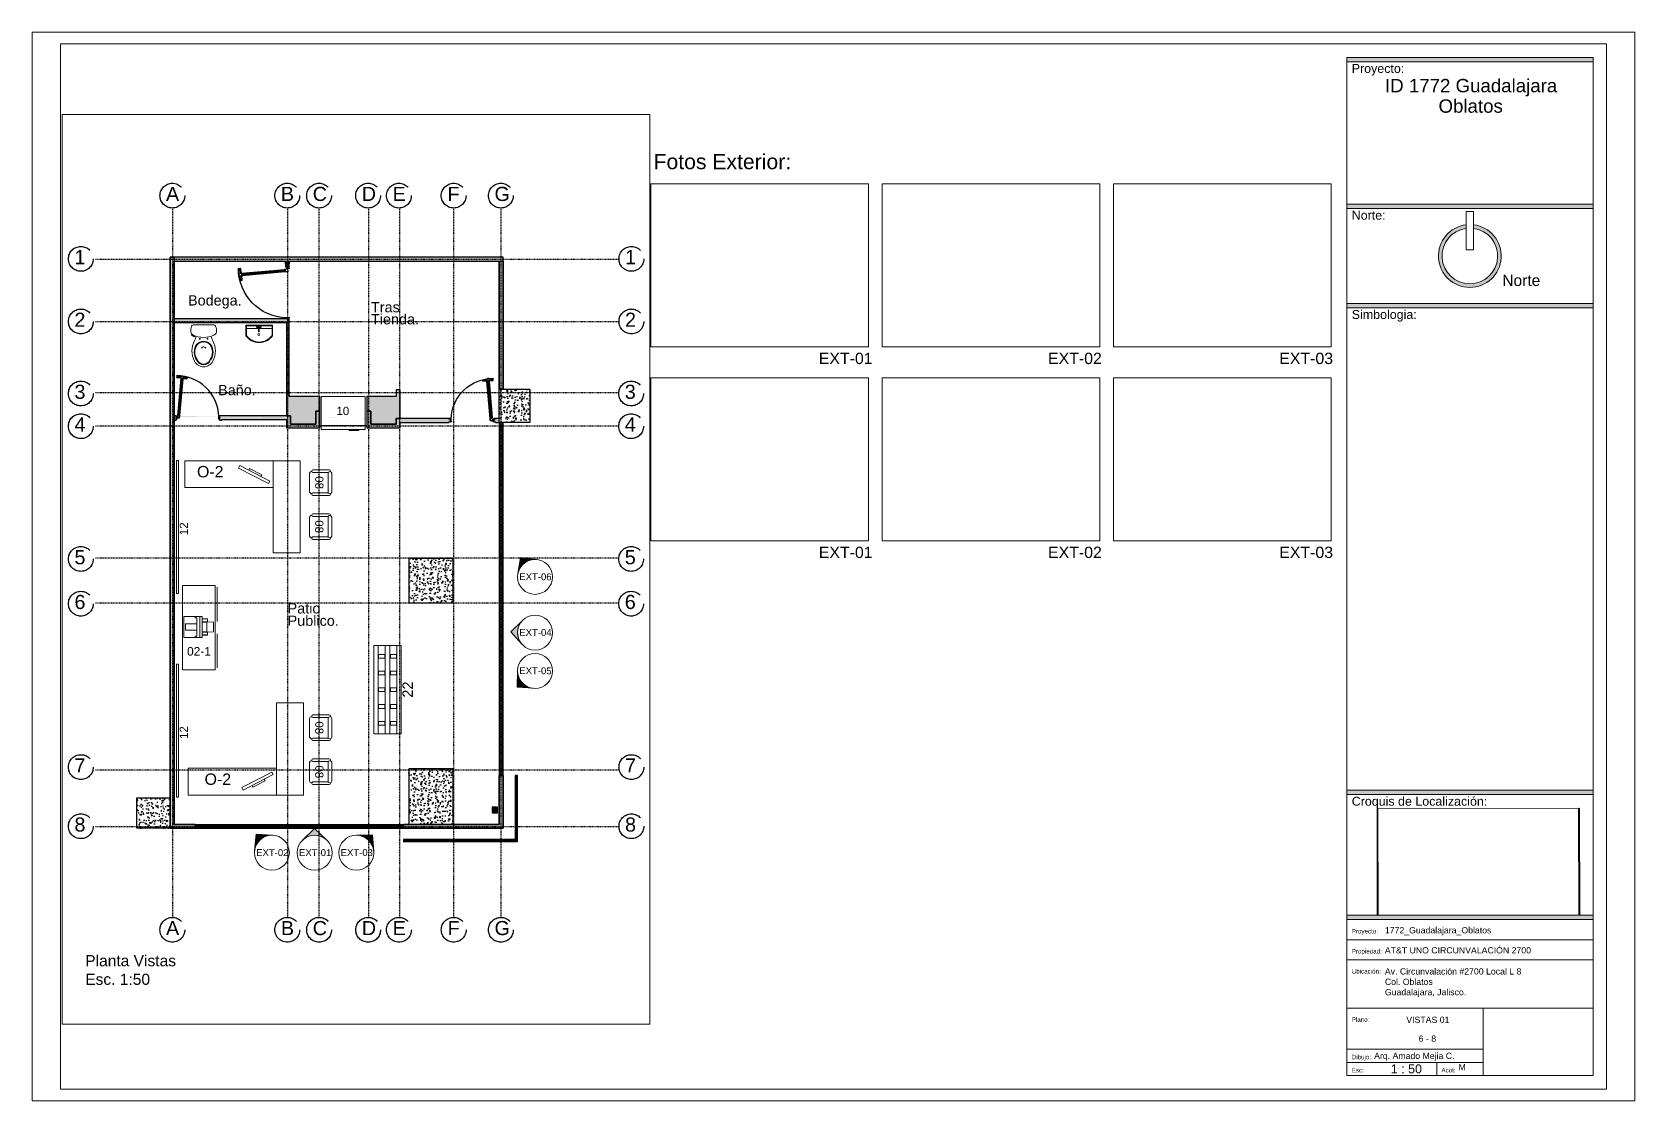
# Paper-space layout 'VIS-06' of a CAD drawing. Header units: millimetres. Extents: x 76.3 to 166.3, y 66.2 to 126.2.
# The model-space entities are those that its viewports show. They can reach past a viewport. Long polylines and large blocks are cut down to what shows.
import ezdxf

# ---------------------------------------------------------------- set-up
doc = ezdxf.new("R2010")
doc.units = ezdxf.units.MM
doc.linetypes.add('ACAD_ISO03W100', pattern=[30, 12, -18])
doc.linetypes.add('X-PP-NEW$0$HIDDEN', pattern=[0.375, 0.25, -0.125])
for name, color, linetype, lineweight in [('COLUMNA', 250, 'Continuous', 25), ('CORTINA', 252, 'Continuous', 25), ('INFORMACION', 252, 'Continuous', 18), ('LAM-Imagenes EXT', 251, 'Continuous', 18), ('LAM-Solapa', 250, 'Continuous', 18), ('MUEBLES', 252, 'Continuous', 18), ('MURO CRISTAL', 140, 'Continuous', 25), ('MURO TABLAROKA', 253, 'Continuous', 25)]:
    doc.layers.add(name, color=color, linetype=linetype, lineweight=lineweight)
doc.layers.add('EJES', color=254, linetype='ACAD_ISO03W100')
doc.layers.add('PUERTAS', color=251, linetype='Continuous')
doc.styles.get("Standard").update_dxf_attribs({"font": 'arial.ttf'})
picture_1 = doc.add_image_def('image1.jpg', size_in_pixel=(1141, 605))
picture_2 = doc.add_image_def('image2.jpg', size_in_pixel=(1280, 960))
picture_3 = doc.add_image_def('image3.jpg', size_in_pixel=(1280, 960))
picture_4 = doc.add_image_def('image4.jpg', size_in_pixel=(1280, 960))
picture_5 = doc.add_image_def('image5.jpg', size_in_pixel=(1280, 960))
picture_6 = doc.add_image_def('image6.jpg', size_in_pixel=(1280, 960))
picture_7 = doc.add_image_def('image7.jpg', size_in_pixel=(1280, 960))

psp = doc.layouts.new('VIS-06')

# ---------------------------------------------------------------- texts
at = {"layer": 'LAM-Imagenes EXT', "attachment_point": 1}
for s, width, insert, char_height in [('Fotos Exterior:', 21.39911214551717, (111.2082052640059, 119.4037408814132), 0.8504999999999999), ('\\pi8.6771;EXT-01', 11.46399258139503, (111.8088419819152, 108.2518672346845), 0.6378750000000001), ('\\pi8.5085;EXT-02', 11.41199713513856, (124.849543161765, 108.2518672346845), 0.6378750000000001), ('\\pi8.554;EXT-03', 11.46399258139508, (137.7862534491018, 108.2518672346845), 0.6378750000000001), ('\\pi8.6771;EXT-01', 11.46399258139503, (111.8088419819152, 97.36388813160814), 0.6378750000000001), ('\\pi8.5085;EXT-02', 11.41199713513856, (124.849543161765, 97.36388813160814), 0.6378750000000001), ('\\pi8.554;EXT-03', 11.46399258139508, (137.7862534491018, 97.36388813160809), 0.6378750000000001)]:
    psp.add_mtext_dynamic_manual_height_columns(s, width=width, gutter_width=12.5, heights=[0], dxfattribs=dict(at, insert=insert, char_height=char_height))
at = {"layer": 'LAM-Solapa', "attachment_point": 1}
for s, width, heights, insert, char_height in [('\\pi2.1502;ID 1772 Guadalajara', 13.8272861707967, [0], (150.1295559016415, 123.6194953546664), 0.75), ('\\pi5.1538;Oblatos', 13.8272861707967, [0], (150.1295559016415, 122.4722040000923), 0.75), ('Norte', 22.68618438501301, [0], (158.863010454618, 112.6256646250147), 0.625), ('1772_Guadalajara_Oblatos', 23.37132025916401, [0], (152.2711819428561, 76.00500801517839), 0.35), ('AT&T UNO CIRCUNVALACIÓN 2700', 23.37132025916401, [0], (152.2711819428561, 74.88008725030843), 0.35), ('Planta Vistas\\PEsc. 1:50', 22.68618438501301, [0], (79.29841115934425, 74.43399423187196), 0.625), ('Av. Circunvalación #2700 Local L 8\\PCol. Oblatos\\PGuadalajara, Jalisco.', 23.37132025916401, [4.461383526276343], (152.2711819428561, 73.6965799551717), 0.35), ('\\pi1.9915;VISTAS 01', 6.309777870308437, [1.861564670615401], (151.4838093994311, 70.97657827841428), 0.35), ('\\pi2.6856;6 - 8', 6.309777870308437, [1.460263174850304], (151.4838093994311, 69.9231105395564), 0.35), ('Arq. Amado Mejia C.', 12.25026875477442, [0], (151.6684528923523, 68.95540823239918), 0.35), ('\\pi0.93798;1 : 50', 3.514093497465808, [1.254503903245919], (151.6684528923523, 68.30099086974195), 0.5), ('M', 2.80980558826775, [1.29736187897204], (156.4061319785975, 68.32241985760501), 0.35)]:
    psp.add_mtext_dynamic_manual_height_columns(s, width=width, gutter_width=12.5, heights=heights, dxfattribs=dict(at, insert=insert, char_height=char_height))

msp = doc.modelspace()

# ---------------------------------------------------------------- texts
at = {"layer": 'EJES', "color": 31}
for s, p in [('A', (1995.358429036563, 1522.45923029466)), ('B', (1997.432178225971, 1522.45923029466)), ('C', (1998.006917969251, 1522.45923029466)), ('D', (1998.892449784579, 1522.45923029466)), ('E', (1999.448189895692, 1522.45923029466)), ('F', (2000.440482683715, 1522.45923029466)), ('G', (2001.288360246843, 1522.45923029466)), ('1', (1993.70623999054, 1521.318433305858)), ('1', (2003.644840954028, 1521.318433305858)), ('2', (1993.70623999054, 1520.188350380768)), ('2', (2003.644840954028, 1520.188350380768)), ('3', (1993.70623999054, 1518.888211799132)), ('3', (2003.640207054141, 1518.888211799132)), ('4', (1993.70623999054, 1518.298032103737)), ('4', (2003.640207054141, 1518.298032103737)), ('5', (1993.70623999054, 1515.902514021315)), ('5', (2003.640207054141, 1515.902514021315)), ('6', (1993.70623999054, 1515.095355900447)), ('6', (2003.640207054141, 1515.095355900447)), ('7', (1993.70623999054, 1512.146214003807)), ('7', (2003.644840954028, 1512.146214003807)), ('8', (1993.70623999054, 1511.07857948755)), ('8', (2003.644840954028, 1511.07857948755)), ('A', (1995.358944350568, 1509.209608408734)), ('B', (1997.432693539976, 1509.209608408734)), ('C', (1998.007433283256, 1509.209608408734)), ('D', (1998.892965098584, 1509.209608408734)), ('E', (1999.448705209697, 1509.209608408734)), ('F', (2000.44099799772, 1509.209608408734)), ('G', (2001.288875560848, 1509.209608408734))]:
    msp.add_text(s, height=0.2550590469158666, dxfattribs=at).set_placement(p)
at = {"layer": 'INFORMACION', "color": 7}
for s, p in [('Bodega.', (1995.756349924313, 1520.57290635962)), ('Tras', (1999.059647260817, 1520.449476764124)), ('Tienda.', (1999.059647260817, 1520.231941671531)), ('Baño.', (1996.29986975857, 1518.954091294584)), ('Patio', (1997.553876433476, 1515.015102517051)), ('Publico.', (1997.553876433476, 1514.792100051372))]:
    msp.add_text(s, height=0.1859290044323342, dxfattribs=at).set_placement(p)
at = {"layer": 'LAM-Imagenes EXT', "color": 5, "char_height": 0.1229586672611221, "attachment_point": 1, "rotation": 359.71189287628926}
for s, insert in [('EXT-06', (2001.736921630987, 1515.740663858837)), ('EXT-04', (2001.736921630987, 1514.734973376225)), ('EXT-05', (2001.736921630987, 1514.043715856292)), ('EXT-02', (1996.987215795014, 1510.762655200064)), ('EXT-01', (1997.759896269414, 1510.762655200064)), ('EXT-03', (1998.511749706, 1510.762655200064))]:
    msp.add_mtext_dynamic_manual_height_columns(s, width=0.9235994632417519, gutter_width=12.5, heights=[0], dxfattribs=dict(at, insert=insert))
at = {"layer": 'MUEBLES'}
for s, height, p in [('10', 0.1483227153612031, (1998.435228010739, 1518.595971238783)), ('O-2', 0.2056891693551958, (1995.917948133644, 1517.471430007328)), ('02-1', 0.154453478627656, (1995.738367091551, 1514.254391254806)), ('O-2', 0.2056891693551958, (1996.054922267176, 1511.921567470669))]:
    msp.add_text(s, height=height, dxfattribs=at).set_placement(p)
for s, height, rotation, p in [('08', 0.1483227153612031, 270, (1998.052026681531, 1517.491716738548)), ('12', 0.1483227153612031, 90, (1995.753754584746, 1516.42939366629)), ('08', 0.1483227153612031, 270, (1998.052026681531, 1516.697680777728)), ('22', 0.1873637989846074, 90, (1999.814724309874, 1513.496220836863)), ('08', 0.1483227153612031, 270, (1998.052026681531, 1513.067621843152)), ('12', 0.1483227153612031, 90, (1995.753754584746, 1512.749889384316)), ('08', 0.1483227153612031, 270, (1998.052026681531, 1512.273585882332))]:
    msp.add_text(s, height=height, rotation=rotation, dxfattribs=at).set_placement(p)

# ---------------------------------------------------------------- blocks, each defined once
blk = doc.blocks.new('Lamina')
at = {"layer": 'LAM-Solapa'}
h = blk.add_hatch(color=256, dxfattribs=at)
h.dxf.hatch_style = 1
h.paths.add_polyline_path([(147.6358685103554, -2.847484331524328), (175.2904408519488, -2.847484331524328), (175.2904408519488, -3.336179619858115), (147.6358685103554, -3.336179619858115)])
h = blk.add_hatch(color=256, dxfattribs=at)
h.dxf.hatch_style = 1
h.paths.add_polyline_path([(147.6358685103554, -19.32317987702228), (175.2904408519488, -19.32317987702228), (175.2904408519488, -19.81187516535607), (147.6358685103554, -19.81187516535607)])
h = blk.add_hatch(color=256, dxfattribs=at)
h.dxf.hatch_style = 1
h.paths.add_polyline_path([(147.6358685103554, -30.46814044769357), (175.2904408519488, -30.46814044769357), (175.2904408519488, -30.95683573602736), (147.6358685103554, -30.95683573602736)])
h = blk.add_hatch(color=256, dxfattribs=at)
h.dxf.hatch_style = 1
h.paths.add_polyline_path([(147.6358685103554, -85.11742104523981), (175.2904408519488, -85.11742104523981), (175.2904408519488, -85.6061163335736), (147.6358685103554, -85.6061163335736)])
h = blk.add_hatch(color=256, dxfattribs=at)
h.dxf.hatch_style = 1
h.paths.add_polyline_path([(147.6358685103554, -99.1579541468931), (175.2904408519488, -99.1579541468931), (175.2904408519488, -99.64664943522689), (147.6358685103554, -99.64664943522689)])
for points in [[(0, 0), (0, -120), (180, -120), (180, 0)], [(3.177188576010067, -1.315113759483154), (3.177188576010053, -118.6848862405168), (176.82281142399, -118.6848862405168), (176.8228114239899, -1.315113759483154)], [(175.2904408519488, -2.847484331524328), (147.6358685103554, -2.847484331524328), (147.6358685103554, -117.1525156684756), (175.2904408519488, -117.1525156684757)], [(147.6358685103554, -2.847484331524328), (175.2904408519488, -2.847484331524328), (175.2904408519488, -3.336179619858115), (147.6358685103554, -3.336179619858115)], [(147.6358685103554, -19.32317987702228), (175.2904408519488, -19.32317987702228), (175.2904408519488, -19.81187516535607), (147.6358685103554, -19.81187516535607)], [(147.6358685103554, -30.46814044769357), (175.2904408519488, -30.46814044769357), (175.2904408519488, -30.95683573602736), (147.6358685103554, -30.95683573602736)], [(147.6358685103554, -85.11742104523981), (175.2904408519488, -85.11742104523981), (175.2904408519488, -85.6061163335736), (147.6358685103554, -85.6061163335736)], [(147.6358685103554, -99.1579541468931), (175.2904408519488, -99.1579541468931), (175.2904408519488, -99.64664943522689), (147.6358685103554, -99.64664943522689)]]:
    blk.add_lwpolyline(points, close=True, dxfattribs=at)
for points in [[(147.6358685103554, -101.8964909649668), (175.2904408519488, -101.8964909649668)], [(147.6358685103554, -104.1463324947067), (175.2904408519488, -104.1463324947067)], [(147.6358685103554, -109.5682171206466), (175.2904408519488, -109.5682171206466)], [(162.9639312465516, -117.1525156684757), (162.9639312465516, -109.5682171206466)], [(147.6358685103554, -114.1957432267727), (162.9639312465516, -114.1957432267727)], [(147.6358685103554, -115.6741294476242), (162.9639312465516, -115.6741294476242)], [(157.7418494867088, -115.6741294476242), (157.7418494867088, -117.1525156684757)]]:
    blk.add_lwpolyline(points, dxfattribs=at)
at = {"layer": 'LAM-Solapa', "attachment_point": 1}
for s, width, insert, char_height in [('Proyecto:', 22.68618438501301, (148.1971949665309, -3.584933272936951), 1), ('Norte:', 22.68618438501301, (148.1971949665309, -20.06062881843491), 1), ('Simbologia:', 22.68618438501301, (148.1971949665309, -31.20558938910619), 1), ('Croquis de Localización:', 22.68618438501301, (148.1971949665309, -85.85486998665243), 1), ('Proyecto:', 22.68618438501301, (148.1971949665309, -100.6999706992905), 0.5), ('Propiedad:', 22.68618438501301, (148.1971949665309, -102.9498122290304), 0.5), ('Ubicación:', 22.68618438501301, (148.1971949665309, -105.1996537587703), 0.5), ('Plano:', 22.68618438501301, (148.1971949665309, -110.6215383847102), 0.5), ('Dibujo:', 2.280044605488911, (148.1971949665309, -114.8204784411724), 0.5), ('Esc:', 2.280044605488911, (148.1971949665309, -116.2988646620239), 0.5), ('Acot:', 22.68618438501301, (158.2711368565343, -116.2988646620239), 0.5)]:
    blk.add_mtext_dynamic_manual_height_columns(s, width=width, gutter_width=12.5, heights=[0], dxfattribs=dict(at, insert=insert, char_height=char_height))
blk = doc.blocks.new('X-PP-NEW$0$6370-Junquillo')
at = {"color": 0, "linetype": 'ByBlock', "ltscale": 10}
for p, q in [((-0.0021847135536319, -0.0134847135518328), (-0.0036847135539375, -0.0134847135518328)), ((-0.0036847135539375, -0.0134847135518328), (-0.0036847135539375, -0.0162847135520394)), ((0.0095152864464012, -0.0162847135529489), (-0.0036847135539375, -0.0162847135520394)), ((-0.0021847135536319, -0.0134847135518328), (-0.0021847135536319, -0.0149847135521384)), ((0.0082152864465002, -0.0149847135521384), (-0.0021847135536319, -0.0149847135521384)), ((-0.000384713553629, -0.0008847135527077), (-0.000384713553629, -0.0034847135525098)), ((-0.000384713553629, -0.0008847135527077), (0.0142499999978441, -0.0008847135517129)), ((-0.000384713553629, -0.0034847135525098), (0.0009152864462719999, -0.0034847135525098)), ((0.0009152864462719999, -0.0021847135526087), (0.0009152864462719999, -0.0034847135525098)), ((0.0009152864462719999, -0.0021847135526087), (0.012949999997943, -0.002184713551614)), ((0.0082152864461307, -0.0086847135507497), (0.0082152864465002, -0.0149847135521384)), ((0.0129499999975735, -0.0086847135496697), (0.0082152864461307, -0.0086847135507497)), ((0.0095152864460317, -0.009984713550665), (0.0095152864464012, -0.0162847135529489)), ((0.0129499999975735, -0.0099847135495708), (0.0095152864460317, -0.009984713550665)), ((0.012949999997943, -0.002184713551614), (0.0129499999975735, -0.0086847135496697)), ((0.0129499999975735, -0.0099847135495708), (0.012949999997943, -0.0162847135510447)), ((0.012949999997943, -0.0162847135510447), (0.0142499999978441, -0.0162847135510447)), ((0.0142499999978441, -0.0008847135517129), (0.0142499999978441, -0.0162847135510447))]:
    blk.add_line(p, q, dxfattribs=at)
blk = doc.blocks.new('X-PP-NEW$0$Vinil Cuña')
at = {"color": 0, "linetype": 'ByBlock', "ltscale": 10}
for p, q in [((-0.0026152864466695, 0.0033272758386707), (-0.002615286447579, 0.0036272758383911)), ((-0.0020152864481844, 0.0033272758386707), (-0.0026152864466695, 0.0033272758386707)), ((0.0039033090469474, 0.0004000000012967), (-0.00032548103691, 0.0004000000012967)), ((-0.0003254810377058, -0.002799999998901), (-0.00032548103691, 0.0004000000012967)), ((-0.002615286447579, -0.0042837760488874), (-0.0026152864466695, -0.0045837760494032)), ((-0.0023152864488196, -0.0045837760486074), (-0.0026152864466695, -0.0045837760494032)), ((-0.0023152864488196, -0.0067702556539557), (-0.0023152864488196, -0.0045837760486074)), ((-0.0020152864491223, -0.0067702556547968), (-0.0023152864488196, -0.0067702556539557)), ((0.0007713455057541, -0.0027999999979005), (-0.0003254810377058, -0.002799999998901)), ((0.0007713455057541, -0.0038996387624728), (0.0007713455057541, -0.0027999999979005))]:
    blk.add_line(p, q, dxfattribs=at)
for centre, radius, start, end in [((-0.0020194631098178, -0.0033661663370044), 0.0070190242256203, 32.45142326508603, 94.86969380100228), ((-0.0069088426468795, -0.0001161275282939), 0.0059836376075006, 315.8525318149123, 35.13254659063001), ((0.0012804139822862, -0.0071820894896431), 0.003321332329967, 98.81604215680264, 172.8771870189323)]:
    blk.add_arc(centre, radius, start, end, dxfattribs=at)
blk = doc.blocks.new('X-PP-NEW$0$Plomo-1')
at = {"color": 0, "linetype": 'ByBlock', "ltscale": 10}
blk.add_lwpolyline([(-0.0056990746839745, 0.0062500000001897), (0.0056990746839745, 0.0062500000001897), (0.0056990746839745, 0.0002500000004213), (-0.0056990746839745, 0.0002500000004213)], close=True, dxfattribs=at)
at = {"color": 0, "linetype": 'X-PP-NEW$0$HIDDEN', "ltscale": 10}
for points in [[(0.0056990746839745, 0.0062500000001897), (-0.0056990746839745, 0.0002500000004213)], [(-0.0056990746839745, 0.0062500000001897), (0.0056990746839745, 0.0002500000004213)]]:
    blk.add_lwpolyline(points, dxfattribs=at)
blk = doc.blocks.new('X-PP-NEW$0$Vinil Respaldo')
at = {"color": 0, "linetype": 'ByBlock', "ltscale": 10}
for p, q in [((-0.0040847135514639, 0.0014276743454151), (-0.0040847135514639, 0.0004000000021378)), ((0.0001754368070834, 0.0004000000022288), (-0.0040847135514639, 0.0004000000021378)), ((0.0001754368070834, 0.0004000000022288), (0.0001754368052644, -0.0026499999993428)), ((0.0010754368070849, 0.0004000000022288), (0.0010754368070849, -0.0011327562919532)), ((0.0010754368070849, -0.0011327562919532), (0.0026152864476217, 0.0003106193813083)), ((0.0026152864494406, 0.0023527136341377), (0.0026152864484459, 0.0036275233583747)), ((0.0026152864484459, -3.57907796924e-05), (0.0026152864466269, 0.0003106193813083)), ((-0.0051245631938741, -0.0015499999999546), (-0.0051245631929646, -0.0040500000004644)), ((-0.0048745631938232, -0.0015499999991357), (-0.0051245631938741, -0.0015499999999546)), ((-0.0048745631938232, -0.0040499999996455), (-0.0051245631929646, -0.0040500000004644)), ((-0.0048745631938232, -0.0015499999991357), (-0.0048745631948179, -0.0026500000030891)), ((-0.0048745631938232, -0.0026500000012701), (-0.0046245631938575, -0.0026500000012701)), ((-0.0048745631938232, -0.0030999999989971), (-0.0046245631938575, -0.0030999999981787)), ((-0.0048745631948179, -0.0030999999999977), (-0.0048745631938232, -0.0040499999986454)), ((-0.0046245631938575, -0.0015499999999546), (-0.0046245631938575, -0.0026500000030891)), ((-0.0043745631937213, -0.0015499999991357), (-0.0046245631938575, -0.0015499999999546)), ((-0.0046245631938575, -0.0030999999981787), (-0.0046245631937722, -0.0040499999996455)), ((-0.0043745631937213, -0.0040499999996455), (-0.0046245631937722, -0.0040499999996455)), ((-0.0043745631937213, -0.0015499999991357), (-0.0043745631937213, -0.0026500000012701)), ((-0.0043745631928971, -0.0026500000022707), (-0.0041245631919367, -0.0026500000022707)), ((-0.0043745631928971, -0.0030999999981787), (-0.0041245631919367, -0.0030999999989971)), ((-0.0043745631937213, -0.0030999999971781), (-0.0043745631937213, -0.0040499999996455)), ((-0.0041245631927609, -0.0015499999991357), (-0.0041245631936704, -0.0026500000030891)), ((-0.0038745631936195, -0.0015499999991357), (-0.0041245631927609, -0.0015499999991357)), ((-0.0041245631936704, -0.0030999999971781), (-0.0041245631927609, -0.0040499999986454)), ((-0.0038745631936195, -0.0040499999986454), (-0.0041245631927609, -0.0040499999986454)), ((-0.0038745631936195, -0.0015499999991357), (-0.0038745631946142, -0.0026500000030891)), ((-0.0038745631936195, -0.0026500000022707), (0.0001754368052644, -0.0026499999993428)), ((-0.0038745631936195, -0.0030999999989971), (0.0001754368061739, -0.0030999999970698)), ((-0.0038745631946142, -0.0030999999953591), (-0.0038745631936195, -0.0040499999986454)), ((0.0001754368061739, -0.0030999999970698), (0.0001754368071687, -0.0067702556547742)), ((0.0010754368080796, -0.0067702556547742), (0.0001754368071687, -0.0067702556547742)), ((0.0010754368070849, -0.0014791664529543), (0.0026152864484459, -3.57907796924e-05)), ((0.0010754368070849, -0.0026655125843167), (0.0026152864476217, -0.0012221369110548)), ((0.0010754368061754, -0.0014791664529543), (0.0010754368070849, -0.0026655125852262)), ((0.0010754368070849, -0.0030119227453174), (0.0026152864484459, -0.0015685470720559)), ((0.0010754368080796, -0.00437147395809), (0.0026152864484459, -0.0029280982848281)), ((0.0010754368062607, -0.0030119227453174), (0.0010754368070849, -0.00437147395809)), ((0.0010754368080796, -0.0047178841190907), (0.0026152864494406, -0.0032745084458288)), ((0.0010754368089039, -0.0047178841190907), (0.0010754368080796, -0.0064238454937735)), ((0.0010754368080796, -0.0064238454937735), (0.0026152864485312, -0.0049804698205116)), ((0.0010754368080796, -0.0067702556547742), (0.0026152864494406, -0.0053268799815123)), ((0.0026152864484459, -0.0015685470720559), (0.0026152864466269, -0.0012221369110548)), ((0.0026152864494406, -0.0032745084458288), (0.0026152864476217, -0.0029280982848281)), ((0.0026152864494406, -0.0053268799815123), (0.0026152864476217, -0.0049804698205116))]:
    blk.add_line(p, q, dxfattribs=at)
for centre, radius, start, end in [((-0.0048637562275644, 0.0151032737116692), 0.0136977708229338, 273.2603812974896, 303.0933252576063), ((-0.000696264892099, 0.003380604971027), 0.0034674101128234, 300.7276773920068, 342.7558813113855)]:
    blk.add_arc(centre, radius, start, end, dxfattribs=at)
blk = doc.blocks.new('X-PP-NEW$0$9204-29204-Cerco Chapa')
at = {"color": 0, "linetype": 'ByBlock', "ltscale": 10}
for p, q in [((-0.05464999999998099, 0.0222000000003675), (-0.05464999999998099, 0.021550000000417)), ((-0.0047743969097382, 0.0222000000003675), (-0.05464999999998099, 0.0222000000003675)), ((-0.0540000000000305, 0.021550000000417), (-0.05464999999998099, 0.021550000000417)), ((-0.0540000000000305, 0.021550000000417), (-0.0540000000000305, 0.0074500000000768)), ((-0.0540000000000305, 0.0074500000000768), (-0.0527000000001294, 0.0074500000000768)), ((-0.0540000000000305, -0.0041499999997541), (-0.0540000000000305, 0.0041499999997541)), ((-0.0540000000000305, 0.0041499999997541), (-0.0507000000006315, 0.0041499999997541)), ((-0.0527000000001294, 0.0208999999995427), (-0.0527000000001294, 0.0114999999996286)), ((-0.0056214923750986, 0.0208999999995427), (-0.0527000000001294, 0.0208999999995427)), ((-0.0527000000001294, 0.0114999999996286), (-0.0494000000007162, 0.0115000000005381)), ((-0.0527000000001294, 0.0101999999997276), (-0.0507000000006315, 0.0101999999997276)), ((-0.0527000000001294, 0.0101999999997276), (-0.0527000000001294, 0.0074500000000768)), ((-0.0527000000001294, -0.002849999999853), (-0.0527000000001294, 0.002849999999853)), ((-0.0527000000001294, 0.002849999999853), (-0.0494000000007162, 0.002849999999853)), ((-0.0507000000006315, 0.0101999999997276), (-0.0507000000006315, 0.0041499999997541)), ((-0.0494000000007162, 0.0115000000005381), (-0.0494000000007162, 0.002849999999853)), ((-0.05464999999998099, -0.0222000000003675), (-0.05464999999998099, -0.021550000000417)), ((-0.0540000000000305, -0.021550000000417), (-0.05464999999998099, -0.021550000000417)), ((-0.0047743969097382, -0.0222000000003675), (-0.05464999999998099, -0.0222000000003675)), ((-0.0540000000000305, -0.0041499999997541), (-0.0507000000006315, -0.0041499999997541)), ((-0.0540000000000305, -0.021550000000417), (-0.0540000000000305, -0.0074500000000768)), ((-0.0540000000000305, -0.0074500000000768), (-0.0527000000001294, -0.0074500000000768)), ((-0.0527000000001294, -0.002849999999853), (-0.0494000000007162, -0.002849999999853)), ((-0.0527000000001294, -0.0101999999997276), (-0.0527000000001294, -0.0074500000000768)), ((-0.0527000000001294, -0.0101999999997276), (-0.0507000000006315, -0.0101999999997276)), ((-0.0527000000001294, -0.0209000000004522), (-0.0527000000001294, -0.0115000000005381)), ((-0.0527000000001294, -0.0115000000005381), (-0.0494000000007162, -0.0115000000005381)), ((-0.0056214923750986, -0.0209000000004522), (-0.0527000000001294, -0.0209000000004522)), ((-0.0507000000006315, -0.0101999999997276), (-0.0507000000006315, -0.0041499999997541)), ((-0.0494000000007162, -0.0115000000005381), (-0.0494000000007162, -0.002849999999853))]:
    blk.add_line(p, q, dxfattribs=at)
for radius, start, end in [(0.0527000000000318, 336.6351717595788, 23.36482824035422), (0.0540000000000332, 335.7253478038544, 24.27465219614556)]:
    blk.add_arc((-0.0540000000000305, 0), radius, start, end, dxfattribs=at)
blk = doc.blocks.new('X-PP-NEW$0$Bisagra Pivote Descentrado Planta')
at = {"color": 0, "linetype": 'ByBlock', "ltscale": 10}
blk.add_lwpolyline([(0, -0.0119146742937026), (-0.0108999999999983, -0.0119146742937026), (-0.0290101176663159, -0.0087897364260883, -0.3650077724577894), (-0.0315, -0.0058334245402207), (-0.0315, 0.0058334245402278, -0.3650077724577894), (-0.0290101176663159, 0.0087897364260954), (-0.0109000000000267, 0.0119146742937026), (0, 0.0119146742937026), (0, -0.0119146742937026)], format="xyb", dxfattribs=at)
blk.add_circle((-0.0187999999999976, 3.6e-15), 0.0045, dxfattribs=at)
blk = doc.blocks.new('X-PP-NEW$0$1142-Jaladera-planta')
at = {"color": 0, "linetype": 'ByBlock', "ltscale": 10}
for points in [[(2.53e-14, 0.0187000000000026), (0.006000000000021999, 0.0187000000000026), (0.0060000000000291, -0.0187000000000026), (2.62e-14, -0.0187000000000026)], [(2.53e-14, 0.0152000451068091), (0.0060000000000509, 0.0152000451068091)], [(2.53e-14, 0.0089500451068005), (0.0060000000000509, 0.0089500451068005)], [(0, 0), (0.0060000000000255, 0)], [(0.0370000000000421, 0.0127000000000166), (0.0370000000000421, -0.0126999999999882)], [(2.53e-14, -0.0089500451068005), (0.0060000000000509, -0.0089500451068005)], [(2.53e-14, -0.0152000451068091), (0.0060000000000509, -0.0152000451068091)]]:
    blk.add_lwpolyline(points, dxfattribs=at)
blk.add_lwpolyline([(0.0060000000000278, -0.0127000000000024), (0.0720000000000511, -0.0126999999999811, 1), (0.0720000000000476, 0.0127000000000024), (0.0060000000000229, 0.0127000000000024)], format="xyb", dxfattribs=at)
for centre, radius, start, end in [((0.0405988309515455, 1.42e-14), 0.014313121001622, 297.4643773578448, 62.53562264215604), ((0.0554681262331731, 1.42e-14), 0.0128175421491176, 277.7654122111318, 82.2345877888683), ((0.066998400000053, 1.42e-14), 0.0127016, 270.9094377233401, 89.09056227662771)]:
    blk.add_arc(centre, radius, start, end, dxfattribs=at)
blk = doc.blocks.new('X-PP-NEW$0$5844-25844-Batiente')
at = {"color": 0, "linetype": 'ByBlock'}
for p, q in [((-0.025400000000019, 0), (-0.025400000000019, 0.0207000000000544)), ((-0.025400000000019, 0.0207000000000544), (-0.0220999999996963, 0.0207000000000544)), ((-0.025400000000019, 0), (-0.0241000000001179, 0)), ((-0.0241000000001179, 0.0197000000007592), (-0.0241000000001179, 0.0142000000005425)), ((-0.0241000000001179, 0.0197000000007592), (-0.0230999999999, 0.0197000000007592)), ((-0.0230999999999, 0.0142000000005425), (-0.0241000000001179, 0.0142000000005425)), ((-0.0220999999996963, 0.0132000000003378), (-0.0241000000001179, 0.0132000000003378)), ((-0.0241000000001179, 0.0132000000003378), (-0.0241000000001179, 0.0102000000006331)), ((-0.0241000000001179, 0.0102000000006331), (0.025400000000019, 0.0102000000006331)), ((-0.0241000000001179, 0.0028000000002093), (-0.0241000000001179, 0.0089000000007307)), ((-0.0241000000001179, 0.0089000000007307), (0.0241000000001179, 0.0089000000007307)), ((-0.0241000000001179, 0.0028000000002093), (-0.0201000000001983, 0.0028000000002093)), ((-0.0241000000001179, 0.0015000000012164), (-0.0206000000003002, 0.0015000000003069)), ((-0.0241000000001179, 0), (-0.0241000000001179, 0.0015000000012164)), ((-0.0230999999999, 0.0197000000007592), (-0.0230999999999, 0.0183999999999474)), ((-0.0230999999999, 0.0183999999999474), (-0.0220999999996963, 0.0183999999999474)), ((-0.0220999999996963, 0.0155000000004448), (-0.0230999999999, 0.0155000000004448)), ((-0.0230999999999, 0.0155000000004448), (-0.0230999999999, 0.0142000000005425)), ((-0.0220999999996963, 0.0207000000000544), (-0.0220999999996963, 0.0183999999999474)), ((-0.0220999999996963, 0.0155000000004448), (-0.0220999999996963, 0.0132000000003378)), ((-0.0201000000001983, 0.0020000000004092), (-0.0201000000001983, 0.0028000000002093)), ((0.0241000000001179, 0.0028000000002093), (0.0201000000002125, 0.0028000000002093)), ((0.0201000000002125, 0.0020000000004092), (0.0201000000002125, 0.0028000000002093)), ((0.0241000000001179, 0.0015000000012164), (0.0206000000003144, 0.0015000000003069)), ((0.0241000000001179, 0.0028000000002093), (0.0241000000001179, 0.0089000000007307)), ((0.0241000000001179, 0), (0.0241000000001179, 0.0015000000012164)), ((0.0241000000001179, 0), (0.025400000000019, 0)), ((0.025400000000019, 0), (0.025400000000019, 0.0102000000006331))]:
    blk.add_line(p, q, dxfattribs=at)
for centre, start, end in [((-0.0206000000003002, 0.0020000000004092), 270, 0), ((0.0206000000003144, 0.0020000000004092), 180, 270)]:
    blk.add_arc(centre, 0.0005000000000005, start, end, dxfattribs=at)
blk = doc.blocks.new('X-PP-NEW$0$Felpa')
at = {"color": 0, "linetype": 'ByBlock', "ltscale": 10}
blk.add_lwpolyline([(0.0022999999985419, 0.0024500186012766), (0.0022999999994511, 0.0011500000007998), (0.0007000000002080002, 0.0011500000007998), (0.0006999999987585, 0.0024499999999716), (0.0002999999986741, 0.0024499999999716), (0.0002999999986741, -0.0024500000006564), (0.0007000000002080002, -0.0024500000006564), (0.0007000000002080002, -0.0011499999993019), (0.0022999999994511, -0.0011499999993019), (0.0022999999994511, -0.0024500185999676, 0.4835933280166289)], format="xyb", close=True, dxfattribs=at)
blk = doc.blocks.new('X-PP-NEW$0$Pta Alum ACC')
blk.add_lwpolyline([(155.3970818672298, 33.65074420609837, 0.4074784551907598), (154.4973010214065, 34.51627817467119)], format="xyb")
for points in [[(154.5905588878085, 34.457496312808), (154.522213311006, 33.67630279520827)], [(154.610142838477, 34.4496063050053), (154.6164297263259, 34.44905627358869), (154.5491567107861, 33.68012218729571), (154.5428698229372, 33.68067221871233), (154.610142838477, 34.4496063050053)], [(154.5687362810883, 33.67223256272542), (154.6370818578913, 34.45342608032509)]]:
    blk.add_lwpolyline(points)
for name, p, xscale, yscale, zscale, rotation in [('X-PP-NEW$0$1142-Jaladera-planta', (154.5922775327557, 34.47709006337143), -1.05181712320843, 1.05181712320843, 1.05181712320843, 354.9999999828411), ('X-PP-NEW$0$6370-Junquillo', (154.5905588878088, 34.4574963128079), -1.05181712320843, 1.05181712320843, 1.05181712320843, 84.99999999133487), ('X-PP-NEW$0$9204-29204-Cerco Chapa', (154.618830242336, 34.51272426672388), -1.05181712320843, 1.05181712320843, 1.05181712320843, 264.9999999913356), ('X-PP-NEW$0$Vinil Respaldo', (154.6063159244859, 34.44107210349179), -1.05181712320843, 1.05181712320843, 1.05181712320843, 174.9999999913356), ('X-PP-NEW$0$Plomo-1', (154.6138821497694, 34.45614208446722), 1.05181712320843, 1.05181712320843, 1.05181712320843, 174.9999999913348), ('X-PP-NEW$0$Vinil Cuña', (154.6187121719854, 34.43998757236343), -1.05181712320843, 1.05181712320843, 1.05181712320843, 174.9999999913356), ('X-PP-NEW$0$6370-Junquillo', (154.6370818578907, 34.45342608032509), 1.05181712320843, 1.05181712320843, 1.05181712320843, 264.9999999913344), ('X-PP-NEW$0$1142-Jaladera-planta', (154.638796122473, 34.47302021412094), 1.05181712320843, 1.05181712320843, 1.05181712320843, 354.9999999999998), ('X-PP-NEW$0$Bisagra Pivote Descentrado Planta', (154.5181176321615, 33.62948897189236), 0.4588769036827118, 0.4588769036827118, 0.4588769036827118, 354.999999999999), ('X-PP-NEW$0$9204-29204-Cerco Chapa', (154.5404649265612, 33.61700460880952), -1.05181712320843, 1.05181712320843, 1.05181712320843, 84.99999999133567), ('X-PP-NEW$0$6370-Junquillo', (154.5222133110065, 33.6763027952083), 1.05181712320843, 1.05181712320843, 1.05181712320843, 84.9999999913353), ('X-PP-NEW$0$Vinil Respaldo', (154.5405829969119, 33.68974130316996), 1.05181712320843, 1.05181712320843, 1.05181712320843, 354.9999999913348), ('X-PP-NEW$0$Plomo-1', (154.5454173994935, 33.67358640783381), -1.05181712320843, 1.05181712320843, 1.05181712320843, 354.9999999913348), ('X-PP-NEW$0$Vinil Cuña', (154.5529792444114, 33.68865677204161), 1.05181712320843, 1.05181712320843, 1.05181712320843, 354.9999999913348), ('X-PP-NEW$0$6370-Junquillo', (154.5687362810884, 33.67223256272548), -1.05181712320843, 1.05181712320843, 1.05181712320843, 264.9999999913356)]:
    blk.add_blockref(name, p, dxfattribs=dict(xscale=xscale, yscale=yscale, zscale=zscale, rotation=rotation))
at = {"linetype": 'ByBlock', "yscale": 1.032473033285478, "zscale": 1.032473033285478}
for name, p, xscale, rotation in [('X-PP-NEW$0$5844-25844-Batiente', (154.49261309217, 33.6245193910529), -1.032473033285478, 270.0000000000001), ('X-PP-NEW$0$Felpa', (154.5101135100848, 33.59963679095064), -1.032473033285478, 270.0000000000001), ('X-PP-NEW$0$5844-25844-Batiente', (155.40761309217, 33.6245193910529), 1.032473033285478, 89.99999999999997), ('X-PP-NEW$0$Felpa', (155.3901126742552, 33.59963679095064), 1.032473033285478, 89.99999999999997)]:
    blk.add_blockref(name, p, dxfattribs=dict(at, xscale=xscale, rotation=rotation))
blk = doc.blocks.new('A$C1C6E6BA8')
at = {"layer": 'MUEBLES'}
for p, q in [((-0.1970295422147501, 0.1576655548918779), (-0.1714801375055686, 0.1969926845089276)), ((-0.1810337525461705, 0.1461092122781338), (-0.1970295422147501, 0.1576655548918779)), ((-0.1639300185261163, 0.1985394305362433), (-0.1554812406451447, 0.1936615263523436)), ((0, -0.1697702015163713), (-5.684341886080801e-14, 0.1697702015162577))]:
    blk.add_line(p, q, dxfattribs=at)
for centre in [(-0.2298456834218996, 0.0644617525575768), (-0.2298456834218996, -0.06446175255780418)]:
    blk.add_circle(centre, 0.007592139652524873, dxfattribs=at)
for centre, radius, start, end in [((-0.5184519186337297, -0.006924470495960122), 0.1767602673601612, 117.1834521446395, 177.754899975647), ((-0.5175398979886268, -0.0153826949069753), 0.1448021591655239, 115.3730279383903, 173.9018193873872), ((-0.5197835306686898, -0.01211665514222204), 0.1310551231680252, 114.3568448873475, 174.6951630475381), ((-0.4304354991980404, -0.1496434480227435), 0.3441744163439414, 60.63606040257109, 119.3639395974115), ((-0.4516182909809459, -0.06879580455847645), 0.2243291290772405, 55.21770262111175, 124.7822973788882), ((-0.4516182909809459, -0.06879580455847645), 0.2143291290772496, 55.39732729301125, 124.7822973788882), ((-0.4053596685117782, -1.13686837721616e-13), 0.04014276537901625, 299.3212026165531, 60.67879738352848), ((-0.4331648058619635, -0.004337383187817068), 0.1523064775255909, 1.631889580190446, 47.31428530306036), ((-0.4331648058619635, -0.004337383187817068), 0.1623064775255818, 1.531321134281263, 47.56479380931895), ((-0.1537853649429621, 0.3521792649470399), 0.228886137452996, 241.8789187252751, 261.3308690316039), ((0.1842617935403723, 0.003583953853421917), 0.3921151428850082, 154.7532787403177, 180.5236938504531), ((-0.1667465974452966, 0.1930874339993807), 0.006136561174185083, 62.67848073495899, 140.4767928462007), ((-0.1056432392421698, 0.1448133639531761), 0.06978516571321444, 101.2359576781151, 158.1129692141881), ((-0.1036443020876163, 0.006671302438917337), 0.2071775578416881, 67.24668762487597, 94.31737882979749), ((-0.03611984223647369, 0.163255561827782), 0.03670263660086361, 10.22405139381242, 69.91462571198136), ((-0.5184519186337297, 0.006924470495732749), 0.1767602673601612, 182.2451000243464, 242.8165478553576), ((-0.5175398979886268, 0.01538269490674793), 0.1448021591655239, 186.0981806126129, 244.6269720616068), ((-0.5197835306686898, 0.01211665514199467), 0.1310551231680252, 185.3048369524684, 245.6431551126525), ((-0.4304354991980404, 0.1496434480225162), 0.3441744163439414, 240.6360604025885, 299.3639395974289), ((-0.4516182909809459, 0.06879580455824907), 0.2243291290772405, 235.2177026211054, 304.7822973788946), ((-0.4516182909809459, 0.06879580455824907), 0.2143291290772496, 235.2177026211054, 304.6026727069887), ((-0.4331648058619635, 0.004337383187589694), 0.1523064775255909, 312.6857146969372, 358.3681104198031), ((-0.4331648058619635, 0.004337383187589694), 0.1623064775255818, 312.4352061906742, 358.4686788657122), ((-0.1537853649429621, -0.3521792649472673), 0.228886137452996, 98.66913096839606, 118.1210812747249), ((0.1842617935403723, -0.003583953853649291), 0.3921151428850082, 179.4763061495469, 205.2467212596764), ((-0.1056432392421698, -0.1448133639534035), 0.06978516571321444, 201.8870307858119, 258.7640423218849), ((-0.1036443020876163, -0.006671302439144711), 0.2071775578416881, 265.6826211702025, 292.753312375124), ((-0.03611984223647369, -0.1632555618280094), 0.03670263660086361, 290.0853742880186, 349.7759486061876)]:
    blk.add_arc(centre, radius, start, end, dxfattribs=at)
blk = doc.blocks.new('LAVAMANO')
at = {"layer": 'MUEBLES'}
for points in [[(-0.2332217804616334, 0.1806865377940596), (-0.2332217804616334, 0), (0.2332217804616334, 0), (0.2332217804616334, 0.1806865377940596)], [(-0.2332217804616334, 0.05796295405033902), (-0.2332217804616334, 0), (0.2332217804616334, 0), (0.2332217804616334, 0.05796295405033902)], [(-0.2232217804616425, 0.1775107285616571), (-0.2232217804616425, 0.01000000000001933), (0.2232217804616425, 0.01000000000001933), (0.2232217804616425, 0.1775107285616571)], [(0, 0.05796295405033902), (-0.2232217804616425, 0.05796295405033902)], [(0.2232217804616425, 0.05796295405033902), (0.01141748218856264, 0.05796295405033902)]]:
    blk.add_lwpolyline(points, dxfattribs=at)
blk.add_lwpolyline([(0, 0.0289814770251553), (0.01141748218856264, 0.0289814770251553), (0.01141748218856264, 0.1118598739974175), (0, 0.1118598739974175)], close=True, dxfattribs=at)
for centre, radius in [((-0.022502312838526, 0.03244768362171158), 0.01176681548696479), ((0.00520052346587363, 0.1604488311193677), 0.01856544110100344), ((0.03391979502708864, 0.03244768362171158), 0.01176681548696479)]:
    blk.add_circle(centre, radius, dxfattribs=at)
for radius, start, end in [(0.2844159587462228, 34.91496188256804, 145.0850381174365), (0.2744159587462228, 35.56628683280031, 144.4337131671997)]:
    blk.add_arc((0, 0.01789821294292437), radius, start, end, dxfattribs=at)
blk = doc.blocks.new('BBVA_Guadalajara Rastro_FN$0$IMPRESORA')
for p, q in [((-0.1093234552661783, -0.2496142271862179), (-0.1093234552661783, -0.3248468385052034)), ((-0.0648138635923757, -0.3159177250342363), (0.0648138635923667, -0.3159177250342363)), ((0.1093234552661715, -0.2496142271862179), (0.1093234552661715, -0.3248468385052039))]:
    blk.add_line(p, q)
for points in [[(0.1436822554926868, -0.0046852909399791, 0.4142135623730962), (0.1389969645527074, 0), (-0.1389969645527074, 0, 0.4142135623730948), (-0.1436822554926868, -0.0046852909399791), (-0.1436822554926895, -0.2451968925255639, 0.4142135623730948), (-0.138996964552711, -0.249882183465543), (0.138996964552705, -0.2498821834655435, 0.4142135623730944), (0.1436822554926842, -0.2451968925255644)], [(0.1249410917327678, -0.1592998919592822), (0.124941091732768, -0.1757226655749752, -0.4142135623730948), (0.121817564439449, -0.1788461928682955), (-0.1218175644394554, -0.1788461928682955, -0.4142135623730953), (-0.124941091732774, -0.1757226655749747), (-0.1249410917327749, -0.1592998919592822, 0.4142135623730951), (-0.1280646190260938, -0.1561763646659635), (-0.1375874752988106, -0.1561763646659635, 0.3996556434456882), (-0.1407071054885617, -0.1591439104497954), (-0.1436822554926893, -0.2186469105323498), (0.143682255492684, -0.2186469105323498), (0.1407071054885569, -0.1591439104497954, 0.3996556434456882), (0.1375874752988049, -0.1561763646659635), (0.1280646190260877, -0.1561763646659641, 0.4142135623730951)]]:
    blk.add_lwpolyline(points, format="xyb", close=True)
blk.add_lwpolyline([(0.043729382106465, -0.1788461928682955), (0.0437293821064675, -0.0281117456398723, 0.4142135623730953), (0.0406058548131492, -0.0249882183465542), (-0.0406058548131514, -0.0249882183465537, 0.4142135623730948), (-0.0437293821064712, -0.0281117456398723), (-0.0437293821064737, -0.1788461928682955)], format="xyb")
for points in [[(-0.1124469825594981, -0.249882183465543), (-0.1124469825594986, -0.3248468385052039), (-0.0694229130676496, -0.3248468385052039)], [(-0.0718411277463473, -0.2498821834655424), (-0.0718411277463468, -0.3201410446326593), (-0.0648138635923763, -0.3201410446326593), (-0.0648138635923763, -0.249882183465543)], [(-0.0692389477031213, -0.3201410446326593), (-0.06559407315971, -0.4060585481315064), (0.0655940731596999, -0.4060585481315044), (0.0692389477031127, -0.3201410446326593)], [(0.0718411277463373, -0.249882183465543), (0.0718411277463373, -0.3201410446326593), (0.064813863592366, -0.3201410446326593), (0.0648138635923664, -0.2498821834655435)], [(0.0694229130676392, -0.3248468385052039), (0.1124469825594906, -0.3248468385052039), (0.112446982559491, -0.249882183465543)]]:
    blk.add_lwpolyline(points)
blk = doc.blocks.new('IMAGEN')
at = {"layer": 'LAM-Imagenes EXT'}
h = blk.add_hatch(color=256, dxfattribs=at)
h.dxf.hatch_style = 1
edge = h.paths.add_edge_path()
edge.add_line((0.08622018398837383, -0.07990433021105581), (0.1631443750390957, -5.329070518200751e-15))
edge.add_line((0.1631443750390957, -5.329070518200751e-15), (0.08622018398863673, 0.07990433021077159))
edge.add_arc((-8.479328350574633e-15, -2.679463893660026e-16), 0.1175526355020078, -42.82273215379752, 42.822732153609024, ccw=False)
blk.add_lwpolyline([(0.08622018398837383, -0.07990433021105581), (0.1631443750390957, -5.329070518200751e-15), (0.08622018398863673, 0.07990433021077159, -0.3921245748608314), (0.08622018398837383, -0.07990433021105581, 42.03721698194761)], format="xyb", dxfattribs=at)
blk.add_circle((0, 0), 0.1175526355020011, dxfattribs=at)

# ---------------------------------------------------------------- hatches: boundary and pattern name
at = {"layer": 'COLUMNA'}
h = msp.add_hatch(dxfattribs=at)
h.set_pattern_fill('AR-CONC', color=256, scale=0.03)
h.set_pattern_definition([(49.99999999999999, (0, 0), (5.46554006988012, -0.4781725661670926), [0.5715, -6.2865]), (355, (0, 0), (-1.05730264274908, 5.731705357171054), [0.4572, -5.0292175251]), (100.4514447, (0.45546021, -0.039847605), (4.408237412710598, 5.253532557365853), [0.4857002639999999, -5.342707337999999]), (46.18420000000002, (0, 1.524), (8.132371226763897, -1.261269837981814), [0.8572499999999998, -9.429749999999997]), (96.63555760999996, (0.677697, 1.418895), (7.12212402154509, 7.422783737931645), [0.7285506942, -8.0140682448]), (351.1841511700001, (0, 1.524), (7.12212402194931, 7.422783737565979), [0.6857990120999999, -7.5437919576]), (21, (0.7619999999999999, 1.143), (4.548431738073974, -3.067955945612628), [0.5715, -6.2865]), (326.0000000000001, (0.7619999999999999, 1.143), (1.854060850429412, 5.525638983669578), [0.4572, -5.029199999999999]), (71.45144499999999, (1.141035978, 0.8873370029999998), (6.402492578361485, 2.457683066577157), [0.485700264, -5.342698127999999]), (37.50000000000001, (0, 0), (0.0926580975177545, 2.536651166194593), [0, -4.96824, 0, -5.1054, 0, -5.04825]), (7.499999999999999, (0, 0), (2.004589875309172, 3.005417244543585), [0, -2.910839999999999, 0, -4.85394, 0, -1.92405]), (327.5, (-1.69926, 0), (4.067717855006141, -0.1718623197802033), [0, -1.905, 0, -5.9436, 0, -7.886699999999999]), (317.5, (-2.46126, 0), (4.443875441580541, 0.7627947309999908), [0, -2.4765, 0, -3.94716, 0, -5.6007])])
h.paths.add_polyline_path([(2001.923915639791, 1518.463464830362), (2001.373915639791, 1518.463464830362), (2001.373915639791, 1519.063464830361), (2001.923915639791, 1519.063464830361)])
h = msp.add_hatch(dxfattribs=at)
h.set_pattern_fill('AR-CONC', color=256, scale=0.001)
h.set_pattern_definition([(49.99999999999999, (0, 0), (0.182184668996004, -0.01593908553890309), [0.01905, -0.20955]), (355, (0, 0), (-0.03524342142496934, 0.1910568452390352), [0.01524, -0.16764058417]), (100.4514447, (0.015182007, -0.0013282535), (0.1469412470903533, 0.1751177519121951), [0.0161900088, -0.1780902446]), (46.18420000000002, (0, 0.0508), (0.2710790408921299, -0.04204232793272715), [0.028575, -0.314325]), (96.63555760999996, (0.0225899, 0.04729650000000001), (0.237404134051503, 0.2474261245977215), [0.02428502314, -0.26713560816]), (351.1841511700001, (0, 0.0508), (0.237404134064977, 0.2474261245855326), [0.02285996707, -0.25145973192]), (21, (0.0254, 0.0381), (0.1516143912691325, -0.1022651981870876), [0.01905, -0.20955]), (326.0000000000001, (0.0254, 0.0381), (0.06180202834764707, 0.1841879661223193), [0.01524, -0.16764]), (71.45144499999999, (0.0380345326, 0.0295779001), (0.2134164192787162, 0.08192276888590524), [0.0161900088, -0.1780899376]), (37.50000000000001, (0, 0), (0.003088603250591816, 0.0845550388731531), [0, -0.165608, 0, -0.17018, 0, -0.168275]), (7.499999999999999, (0, 0), (0.06681966251030574, 0.1001805748181195), [0, -0.09702799999999999, 0, -0.161798, 0, -0.06413500000000001]), (327.5, (-0.056642, 0), (0.1355905951668714, -0.005728743992673444), [0, -0.0635, 0, -0.19812, 0, -0.26289]), (317.5, (-0.082042, 0), (0.148129181386018, 0.02542649103333303), [0, -0.08255, 0, -0.131572, 0, -0.18669])])
h.paths.add_polyline_path([(2001.923915639791, 1518.463464830362), (2001.373915639791, 1518.463464830362), (2001.373915639791, 1519.063464830361), (2001.923915639791, 1519.063464830361)])
h = msp.add_hatch(dxfattribs=at)
h.set_pattern_fill('AR-CONC', color=256, scale=0.001)
h.set_pattern_definition([(49.99999999999999, (-1.379073160656844, -3.091442481935701), (0.182184668996004, -0.01593908553890309), [0.01905, -0.20955]), (355, (-1.379073160656844, -3.091442481935701), (-0.03524342142496934, 0.1910568452390352), [0.01524, -0.16764058417]), (100.4514447, (-1.363891153656844, -3.092770735435701), (0.1469412470903533, 0.1751177519121951), [0.0161900088, -0.1780902445999999]), (46.18420000000002, (-1.379073160656844, -3.040642481935701), (0.2710790408921299, -0.04204232793272715), [0.02857499999999998, -0.3143249999999997]), (96.63555760999994, (-1.356483260656844, -3.044145981935701), (0.237404134051503, 0.2474261245977215), [0.02428502314, -0.26713560816]), (351.1841511700001, (-1.379073160656844, -3.040642481935701), (0.237404134064977, 0.2474261245855326), [0.02285996707, -0.25145973192]), (21, (-1.353673160656844, -3.053342481935701), (0.1516143912691325, -0.1022651981870876), [0.01905, -0.20955]), (326.0000000000001, (-1.353673160656844, -3.053342481935701), (0.06180202834764707, 0.1841879661223193), [0.01524, -0.16764]), (71.45144499999999, (-1.341038628056844, -3.061864581835701), (0.2134164192787162, 0.08192276888590524), [0.0161900088, -0.1780899376]), (37.50000000000001, (-1.379073160656844, -3.091442481935701), (0.003088603250591816, 0.0845550388731531), [0, -0.165608, 0, -0.17018, 0, -0.168275]), (7.499999999999999, (-1.379073160656844, -3.091442481935701), (0.06681966251030574, 0.1001805748181195), [0, -0.09702799999999999, 0, -0.161798, 0, -0.06413500000000001]), (327.5, (-1.435715160656844, -3.091442481935701), (0.1355905951668714, -0.005728743992673444), [0, -0.0635, 0, -0.19812, 0, -0.26289]), (317.5, (-1.461115160656844, -3.091442481935701), (0.148129181386018, 0.02542649103333303), [0, -0.08255, 0, -0.131572, 0, -0.18669])])
h.paths.add_polyline_path([(2000.543915639791, 1515.208464830361), (1999.743915639791, 1515.208464830361), (1999.743915639791, 1516.008464830361), (2000.543915639791, 1516.008464830361)])
h = msp.add_hatch(dxfattribs=at)
h.set_pattern_fill('AR-CONC', scale=0.001)
h.set_pattern_definition([(49.99999999999999, (-1.553022216136014, -7.082864973400319), (0.182184668996004, -0.01593908553890309), [0.01905, -0.20955]), (355, (-1.553022216136014, -7.082864973400319), (-0.03524342142496934, 0.1910568452390352), [0.01524, -0.16764058417]), (100.4514447, (-1.537840209136014, -7.084193226900319), (0.1469412470903533, 0.1751177519121951), [0.0161900088, -0.1780902446]), (46.18420000000002, (-1.553022216136014, -7.03206497340032), (0.2710790408921299, -0.04204232793272715), [0.02857499999999999, -0.3143249999999999]), (96.63555760999995, (-1.530432316136014, -7.035568473400319), (0.237404134051503, 0.2474261245977215), [0.02428502314, -0.26713560816]), (351.1841511700001, (-1.553022216136014, -7.03206497340032), (0.237404134064977, 0.2474261245855326), [0.02285996707, -0.25145973192]), (21, (-1.527622216136014, -7.044764973400319), (0.1516143912691325, -0.1022651981870876), [0.01905, -0.20955]), (326.0000000000001, (-1.527622216136014, -7.044764973400319), (0.06180202834764707, 0.1841879661223193), [0.01524, -0.16764]), (71.45144499999999, (-1.514987683536014, -7.05328707330032), (0.2134164192787162, 0.08192276888590524), [0.0161900088, -0.1780899376]), (37.50000000000001, (-1.553022216136014, -7.082864973400319), (0.003088603250591816, 0.0845550388731531), [0, -0.165608, 0, -0.17018, 0, -0.168275]), (7.499999999999999, (-1.553022216136014, -7.082864973400319), (0.06681966251030574, 0.1001805748181195), [0, -0.09702799999999999, 0, -0.161798, 0, -0.06413500000000001]), (327.5, (-1.609664216136014, -7.082864973400319), (0.1355905951668714, -0.005728743992673444), [0, -0.0635, 0, -0.19812, 0, -0.26289]), (317.5, (-1.635064216136014, -7.082864973400319), (0.148129181386018, 0.02542649103333303), [0, -0.08255, 0, -0.131572, 0, -0.18669])])
h.paths.add_polyline_path([(2000.543915639791, 1511.208464830361), (1999.743915639791, 1511.208464830361), (1999.743915639791, 1512.208464830361), (2000.543915639791, 1512.208464830361)])
h = msp.add_hatch(dxfattribs=at)
h.set_pattern_fill('AR-CONC', color=256, scale=0.03, angle=-90.00000000000001)
h.set_pattern_definition([(320, (476.3704508094299, 3513.062380470153), (-0.4781725661670936, -5.46554006988012), [0.5715, -6.2865]), (265, (476.3704508094299, 3513.062380470153), (5.731705357171054, 1.057302642749079), [0.4572, -5.0292175251]), (10.45144469999997, (476.33060320443, 3512.606920260152), (5.253532557365852, -4.408237412710599), [0.4857002639999998, -5.342707337999998]), (316.1842, (477.8944508094299, 3513.062380470153), (-1.261269837981816, -8.132371226763897), [0.8572499999999997, -9.429749999999995]), (6.635557609999952, (477.78934580943, 3512.384683470153), (7.422783737931645, -7.122124021545091), [0.7285506941999997, -8.014068244799997]), (261.18415117, (477.8944508094299, 3513.062380470153), (7.422783737565978, -7.122124021949312), [0.6857990120999999, -7.5437919576]), (291, (477.5134508094299, 3512.300380470152), (-3.067955945612629, -4.548431738073973), [0.5715, -6.2865]), (236, (477.5134508094299, 3512.300380470152), (5.525638983669578, -1.854060850429413), [0.4571999999999999, -5.029199999999999]), (341.4514449999999, (477.25778781243, 3511.921344492152), (2.457683066577156, -6.402492578361485), [0.4857002639999999, -5.342698127999999]), (307.5, (476.3704508094299, 3513.062380470153), (2.536651166194593, -0.09265809751775497), [0, -4.96824, 0, -5.1054, 0, -5.04825]), (277.5, (476.3704508094299, 3513.062380470153), (3.005417244543585, -2.004589875309173), [0, -2.910839999999999, 0, -4.853939999999999, 0, -1.92405]), (237.5, (476.3704508094299, 3514.761640470152), (-0.1718623197802041, -4.067717855006141), [0, -1.905, 0, -5.9436, 0, -7.886699999999999]), (227.5, (476.3704508094299, 3515.523640470153), (0.7627947309999901, -4.443875441580541), [0, -2.4765, 0, -3.94716, 0, -5.6007])])
h.paths.add_polyline_path([(1994.833915639791, 1511.138464830361), (1994.833915639791, 1511.688464830361), (1995.433915639791, 1511.688464830361), (1995.433915639791, 1511.138464830361)])
h = msp.add_hatch(dxfattribs=at)
h.set_pattern_fill('AR-CONC', color=256, scale=0.001, angle=-90.00000000000001)
h.set_pattern_definition([(320, (476.3704508094299, 3513.062380470153), (-0.01593908553890312, -0.182184668996004), [0.01905, -0.20955]), (265, (476.3704508094299, 3513.062380470153), (0.1910568452390352, 0.03524342142496931), [0.01524, -0.16764058417]), (10.45144469999997, (476.3691225559299, 3513.047198463152), (0.1751177519121951, -0.1469412470903533), [0.01619000879999999, -0.1780902445999999]), (316.1842, (476.4212508094299, 3513.062380470153), (-0.0420423279327272, -0.2710790408921299), [0.02857499999999999, -0.3143249999999999]), (6.635557609999952, (476.41774730943, 3513.039790570152), (0.2474261245977215, -0.2374041340515031), [0.02428502313999999, -0.2671356081599999]), (261.18415117, (476.4212508094299, 3513.062380470153), (0.2474261245855326, -0.2374041340649771), [0.02285996707, -0.25145973192]), (291, (476.4085508094299, 3513.036980470152), (-0.1022651981870876, -0.1516143912691325), [0.01905, -0.20955]), (236, (476.4085508094299, 3513.036980470152), (0.1841879661223193, -0.06180202834764711), [0.01524, -0.16764]), (341.4514449999999, (476.4000287095299, 3513.024345937552), (0.0819227688859052, -0.2134164192787162), [0.0161900088, -0.1780899376]), (307.5, (476.3704508094299, 3513.062380470153), (0.0845550388731531, -0.003088603250591832), [0, -0.165608, 0, -0.17018, 0, -0.168275]), (277.5, (476.3704508094299, 3513.062380470153), (0.1001805748181195, -0.06681966251030576), [0, -0.09702799999999998, 0, -0.161798, 0, -0.064135]), (237.5, (476.3704508094299, 3513.119022470152), (-0.005728743992673469, -0.1355905951668714), [0, -0.0635, 0, -0.19812, 0, -0.26289]), (227.5, (476.3704508094299, 3513.144422470153), (0.025426491033333, -0.148129181386018), [0, -0.08255, 0, -0.131572, 0, -0.18669])])
h.paths.add_polyline_path([(1994.833915639791, 1511.138464830361), (1994.833915639791, 1511.688464830361), (1995.433915639791, 1511.688464830361), (1995.433915639791, 1511.138464830361)])
at = {"layer": 'CORTINA'}
h = msp.add_hatch(dxfattribs=at)
h.set_pattern_fill('LINE', color=256, scale=0.01, angle=90)
h.set_pattern_definition([(90, (0, 0), (-0.03175, 1.944126793646423e-18), [])])
h.paths.add_polyline_path([(2001.373915639791, 1518.463464830362), (2001.373915639791, 1512.088464830361), (2001.443915639791, 1512.088464830361), (2001.443915639791, 1518.463464830362)])
at = {"layer": 'CORTINA', "ltscale": 0.07}
h = msp.add_hatch(dxfattribs=at)
h.set_pattern_fill('CLAY', color=256, scale=0.01)
h.set_pattern_definition([(0, (0, 0), (0, 0.047625), []), (0, (0, 0.0079375), (0, 0.047625), []), (0, (0, 0.015875), (0, 0.047625), []), (0, (0, 0.03175), (0, 0.047625), [0.047625, -0.03175])])
h.paths.add_polyline_path([(1995.883915639791, 1511.208464830361), (1999.643915639791, 1511.208464830361), (1999.643915639791, 1511.138464830361), (1995.883915639791, 1511.138464830361)])
at = {"layer": 'CORTINA'}
h = msp.add_hatch(dxfattribs=at)
h.set_pattern_fill('LINE', color=256, scale=0.01)
h.set_pattern_definition([(0, (0, 0), (0, 0.03175), [])])
h.paths.add_polyline_path([(1995.883915639791, 1511.208464830361), (1999.643915639791, 1511.208464830361), (1999.643915639791, 1511.138464830361), (1995.883915639791, 1511.138464830361)])
at = {"layer": 'MURO CRISTAL'}
h = msp.add_hatch(dxfattribs=at)
h.set_pattern_fill('GOST_GROUND', color=256, scale=0.003)
h.set_pattern_definition([(45, (0, 0), (0.04242640687119285, -2.664535259100376e-18), [0.06]), (45, (0.009000000000000001, 0), (0.04242640687119285, -2.664535259100376e-18), [0.06]), (45, (0.018, 0), (0.04242640687119285, -2.664535259100376e-18), [0.06])])
h.paths.add_polyline_path([(2001.663841376711, 1512.088464830361), (2001.663915639791, 1510.938464830361), (1999.643915639791, 1510.936666997379), (1999.643915639791, 1510.896666997379), (2001.703915639791, 1510.898464830361), (2001.703841376711, 1512.088464830361)])
at = {"layer": 'MURO TABLAROKA'}
h = msp.add_hatch(color=256, dxfattribs=at)
h.dxf.hatch_style = 1
h.paths.add_polyline_path([(1995.433915639791, 1511.138464830361), (1995.433915639791, 1521.443464830361), (1995.503915639791, 1521.443464830361), (1995.503915639791, 1511.208464830361), (1995.883915639791, 1511.208464830361), (1995.883915639791, 1511.138464830361)])
h = msp.add_hatch(color=256, dxfattribs=at)
h.dxf.hatch_style = 1
h.paths.add_polyline_path([(2001.443915639791, 1521.443464830361), (1995.503915639791, 1521.443464830361), (1995.503915639791, 1521.373464830361), (2001.443915639791, 1521.373464830361)])
h = msp.add_hatch(color=256, dxfattribs=at)
h.dxf.hatch_style = 1
h.paths.add_polyline_path([(1997.583915639791, 1521.254419137808), (1997.513915639792, 1521.254419137808), (1997.513924743464, 1521.373464830361), (1997.583915639791, 1521.373464830361)])
h = msp.add_hatch(color=256, dxfattribs=at)
h.dxf.hatch_style = 1
h.paths.add_polyline_path([(2001.373915639791, 1519.063464830361), (2001.372620509224, 1521.373464830361), (2001.443915639791, 1521.373464830361), (2001.443915639791, 1519.063464830361)])
h = msp.add_hatch(color=256, dxfattribs=at)
h.dxf.hatch_style = 1
h.paths.add_polyline_path([(1995.503915639791, 1520.263454699706), (1997.503915639791, 1520.263454699706), (1997.533915639792, 1520.263454699706), (1997.533915639791, 1518.583464830362), (1997.603915639791, 1518.583464830362), (1997.603915639791, 1518.433464830362), (1998.063915639791, 1518.433464830362), (1998.063915639792, 1518.663464830362), (1998.133915639791, 1518.663464830362), (1998.133915639791, 1518.933464830362), (1997.583915639791, 1518.933464830362), (1997.583915639791, 1520.333464830362), (1997.513915639792, 1520.333464830362), (1995.513915639792, 1520.333464830362), (1995.503915639791, 1520.333454699705)])
h = msp.add_hatch(color=256, dxfattribs=at)
h.dxf.hatch_style = 1
h.paths.add_polyline_path([(1999.513915639791, 1519.053464830362), (1999.513915639791, 1518.933464830362), (1998.983915639791, 1518.933464830362), (1998.983915639791, 1518.663464830362), (1999.053915639791, 1518.663464830362), (1999.053915639791, 1518.433464830362), (1999.513915639791, 1518.433464830362), (1999.513915639791, 1518.533464830362), (1999.583915639791, 1518.533464830362), (1999.583915639791, 1519.053464830362)])
h = msp.add_hatch(color=256, dxfattribs=at)
h.dxf.hatch_style = 1
h.paths.add_polyline_path([(1998.063915639792, 1518.663464830362), (1998.063915639791, 1518.593464830362), (1998.063915639791, 1518.433464830362), (1997.603915639791, 1518.433464830362), (1997.603915639791, 1518.513464830362), (1997.603915639791, 1518.583464830362), (1997.533915639791, 1518.583464830362), (1996.363915639791, 1518.583464830362), (1996.323915639791, 1518.583464830362), (1996.323915639791, 1518.513464830362), (1996.323915639791, 1518.503464830362), (1996.363915639791, 1518.503464830362), (1996.363915639791, 1518.513464830362), (1997.533915639791, 1518.513464830362), (1997.533915639791, 1518.363464830362), (1998.133915639791, 1518.363464830362), (1998.133915639791, 1518.593464830362), (1998.133915639791, 1518.663464830362)])
h.paths.add_polyline_path([(2001.273915639791, 1518.473464830362), (2001.303915639791, 1518.473464830362), (2001.303915639791, 1518.463464830362), (2001.373915639791, 1518.463464830362), (2001.373915639791, 1518.533464830362), (2001.303915639791, 1518.533464830362), (2001.303915639791, 1518.523464830362), (2001.273915639791, 1518.523464830361), (2001.273915639791, 1518.483464830362)])
edge = h.paths.add_edge_path(flags=17)
edge.add_line((1995.503915639791, 1518.503464830362), (1995.543915639791, 1518.503464830362))
edge.add_line((1995.543915639791, 1518.503464830362), (1995.543915639791, 1518.513464830362))
edge.add_line((1995.543915639791, 1518.513464830362), (1995.543915639791, 1518.573464830362))
edge.add_line((1995.543915639791, 1518.573464830362), (1995.543915639791, 1518.583711971854))
edge.add_line((1995.543915639791, 1518.583711971854), (1995.503915639791, 1518.583724645777))
edge.add_line((1995.503915639791, 1518.583724645777), (1995.503915639791, 1518.503464830362))
edge.add_line((1995.503915639791, 1518.503464830362), (1995.503915639791, 1518.573464830362))
h.paths.add_polyline_path([(1995.503915639791, 1518.503464830362), (1995.543915639791, 1518.503464830362), (1995.543915639791, 1518.513464830362), (1995.543915639791, 1518.573464830362), (1995.543915639791, 1518.583711971854), (1995.503915639791, 1518.583724645777)], flags=17)
edge = h.paths.add_edge_path()
edge.add_line((1995.543915639791, 1518.573464830362), (1995.543915639791, 1518.563464830362))
edge.add_line((2000.463915639791, 1518.533464830362), (1999.583915639791, 1518.533464830362))
edge.add_line((1999.583915639791, 1518.533464830362), (1999.513915639791, 1518.533464830362))
edge.add_line((1999.513915639791, 1518.533464830362), (1999.513915639791, 1518.463464830362))
edge.add_line((1999.513915639791, 1518.463464830362), (1999.513915639791, 1518.433464830362))
edge.add_line((1999.513915639791, 1518.433464830362), (1999.053915639791, 1518.433464830362))
edge.add_line((1999.053915639791, 1518.433464830362), (1999.053915639791, 1518.593464830362))
edge.add_line((1999.053915639791, 1518.593464830362), (1999.053915639791, 1518.663464830362))
edge.add_line((1999.053915639791, 1518.663464830362), (1998.983915639791, 1518.663464830362))
edge.add_line((1998.983915639791, 1518.663464830362), (1998.983915639791, 1518.593464830362))
edge.add_line((1998.983915639791, 1518.593464830362), (1998.983915639791, 1518.363464830362))
edge.add_line((1998.983915639791, 1518.363464830362), (1999.583915639791, 1518.363464830362))
edge.add_line((1999.583915639791, 1518.363464830362), (1999.583915639791, 1518.463464830362))
edge.add_line((1999.583915639791, 1518.463464830362), (2000.463915639791, 1518.463464830362))
edge.add_line((2000.463915639791, 1518.463464830362), (2000.463915639791, 1518.473464830362))
edge.add_line((2000.463915639791, 1518.473464830362), (2000.493915639791, 1518.473464830362))
edge.add_line((2000.493915639791, 1518.473464830362), (2000.493915639791, 1518.483464830362))
edge.add_line((2000.493915639791, 1518.483464830362), (2000.493915639791, 1518.523464830362))
h = msp.add_hatch(color=256, dxfattribs=at)
h.dxf.hatch_style = 1
h.paths.add_polyline_path([(2000.463915639791, 1518.463464830362), (2000.463915639791, 1518.473464830362), (2000.493915639791, 1518.473464830362), (2000.493915639791, 1518.483464830362), (2000.493915639791, 1518.523464830362), (2000.463915639791, 1518.523464830362), (2000.463915639791, 1518.533464830362), (1999.583915639791, 1518.533464830362), (1999.513915639791, 1518.533464830362), (1999.513915639791, 1518.463464830362), (1999.513915639791, 1518.433464830362), (1999.053915639791, 1518.433464830362), (1999.053915639791, 1518.593464830362), (1999.053915639791, 1518.663464830362), (1998.983915639791, 1518.663464830362), (1998.983915639791, 1518.593464830362), (1998.983915639791, 1518.363464830362), (1999.583915639791, 1518.363464830362), (1999.583915639791, 1518.463464830362)])
h = msp.add_hatch(color=256, dxfattribs=at)
h.dxf.hatch_style = 1
h.paths.add_polyline_path([(2000.493915639791, 1518.523464830362), (2000.463915639791, 1518.523464830361), (2000.463915639791, 1518.533464830362), (2000.493915639791, 1518.533464830362)])
h = msp.add_hatch(color=256, dxfattribs=at)
h.dxf.hatch_style = 1
h.paths.add_polyline_path([(2001.303915639791, 1518.523464830362), (2001.273915639791, 1518.523464830361), (2001.273915639791, 1518.533464830362), (2001.303915639791, 1518.533464830362)])
h = msp.add_hatch(color=256, dxfattribs=at)
h.dxf.hatch_style = 1
h.paths.add_polyline_path([(1999.643915639791, 1511.138464830361), (1999.643915639791, 1511.208464830361), (2001.373915639791, 1511.208464830361), (2001.373915639791, 1512.088464830361), (2001.443915639791, 1512.088464830361), (2001.443915639791, 1511.138464830361)])
h = msp.add_hatch(color=256, dxfattribs=at)
h.dxf.hatch_style = 1
h.paths.add_polyline_path([(2001.248915639791, 1511.423464830361), (2001.338915639791, 1511.423464830361), (2001.338915639791, 1511.513464830361), (2001.248915639791, 1511.513464830361)])

# ---------------------------------------------------------------- linework, layer by layer
at = {"layer": 'COLUMNA'}
for points in [[(2001.923915639791, 1518.463464830362), (2001.373915639791, 1518.463464830362), (2001.373915639791, 1519.063464830361), (2001.923915639791, 1519.063464830361)], [(1999.743915639791, 1515.208464830361), (2000.543915639791, 1515.208464830361), (2000.543915639791, 1516.008464830361), (1999.743915639791, 1516.008464830361)], [(1994.833915639791, 1511.138464830361), (1994.833915639791, 1511.688464830361), (1995.433915639791, 1511.688464830361), (1995.433915639791, 1511.138464830361)]]:
    msp.add_lwpolyline(points, close=True, dxfattribs=at)
at = {"layer": 'COLUMNA', "ltscale": 0.01}
msp.add_lwpolyline([(2000.543915639791, 1511.208464830361), (2000.543915639791, 1512.208464830361), (1999.743915639791, 1512.208464830361), (1999.743915639791, 1511.208464830361)], close=True, dxfattribs=at)
at = {"layer": 'CORTINA'}
msp.add_lwpolyline([(2001.373915639791, 1518.463464830362), (2001.373915639791, 1512.088464830361), (2001.443915639791, 1512.088464830361), (2001.443915639791, 1518.463464830362)], close=True, dxfattribs=at)
at = {"layer": 'CORTINA', "ltscale": 0.07}
msp.add_lwpolyline([(1995.883915639791, 1511.208464830361), (1999.643915639791, 1511.208464830361), (1999.643915639791, 1511.138464830361), (1995.883915639791, 1511.138464830361)], close=True, dxfattribs=at)
at = {"layer": 'EJES', "lineweight": -3, "ltscale": 0.005}
for p, q in [((1995.475845971382, 1522.331785535989), (1995.475845971381, 1509.529939103548)), ((1997.551003592166, 1522.331785535989), (1997.551003592166, 1509.529939103548)), ((1998.119830467409, 1522.331785535989), (1998.119830467409, 1509.529939103548)), ((1999.011464592827, 1522.331785535989), (1999.011464592827, 1509.529939103548)), ((1999.571327846632, 1522.331785535989), (1999.571327846631, 1509.529939103548)), ((2000.545904522602, 1522.331785535989), (2000.545904522602, 1509.529939103548)), ((2001.404814708927, 1522.331785535989), (2001.404814708927, 1509.529939103548)), ((1994.087714214337, 1521.408464830361), (2003.521642351792, 1521.408464830361)), ((1994.087714214337, 1520.285525602794), (2003.521642351792, 1520.285525602794)), ((1994.087714214337, 1519.003207834651), (2003.521642351792, 1519.00320783465)), ((1994.087714214337, 1518.402212010894), (2003.521642351792, 1518.402212010894)), ((1994.087714214337, 1516.016595059413), (2003.521642351792, 1516.016595059413)), ((1994.087714214337, 1515.205062953579), (2003.521642351792, 1515.205062953579)), ((1994.087714214337, 1512.194898656722), (2003.521642351792, 1512.194898656722)), ((1994.087714214337, 1511.168569915295), (2003.521642351792, 1511.168569915295))]:
    msp.add_line(p, q, dxfattribs=at)
at = {"layer": 'EJES', "lineweight": -3}
for centre in [(1995.473514531209, 1522.555670876157), (1997.547263720616, 1522.555670876157), (1998.122003463897, 1522.555670876157), (1999.007535279225, 1522.555670876157), (1999.563275390338, 1522.555670876157), (2000.551257735717, 1522.555670876157), (2001.403445741489, 1522.555670876157), (1993.821325485186, 1521.414873887355), (2003.759926448674, 1521.414873887355), (1993.821325485186, 1520.284790962266), (2003.759926448674, 1520.284790962266), (1993.821325485186, 1518.98465238063), (2003.755292548787, 1518.98465238063), (1993.821325485186, 1518.394472685234), (2003.755292548787, 1518.394472685234), (1993.821325485186, 1515.998954602813), (2003.755292548787, 1515.998954602813), (1993.821325485186, 1515.191796481944), (2003.755292548787, 1515.191796481944), (1993.821325485186, 1512.242654585304), (2003.759926448674, 1512.242654585304), (1993.821325485186, 1511.175020069048), (2003.759926448674, 1511.175020069048), (1995.474029845214, 1509.306048990231), (1997.547779034621, 1509.306048990231), (1998.122518777902, 1509.306048990231), (1999.00805059323, 1509.306048990231), (1999.563790704343, 1509.306048990231), (2000.551773049722, 1509.306048990231), (2001.403961055494, 1509.306048990231)]:
    msp.add_circle(centre, 0.2238974791180226, dxfattribs=at)
at = {"layer": 'INFORMACION'}
msp.add_lwpolyline([(2001.248915639791, 1511.423464830361), (2001.338915639791, 1511.423464830361), (2001.338915639791, 1511.513464830361), (2001.248915639791, 1511.513464830361)], close=True, dxfattribs=at)
at = {"layer": 'MUEBLES'}
for p, q in [((1996.282077876076, 1515.487536896321), (1996.282077876076, 1514.872575444081)), ((1996.282077876076, 1514.031989218418), (1996.282077876076, 1514.646950670658))]:
    msp.add_line(p, q, dxfattribs=at)
for points in [[(1998.156789908765, 1518.933464830362), (1998.956789908765, 1518.933464830362), (1998.956789908765, 1518.333464830362), (1998.156789908765, 1518.333464830362)], [(1995.548280699449, 1515.377567272965), (1995.581705773484, 1515.377567272965), (1995.581705773484, 1517.777567272965), (1995.548280699449, 1517.777567272965)], [(1996.668819865898, 1517.639166060565), (1997.207789576076, 1517.359475007733), (1997.231190533978, 1517.404569076244), (1996.692220823799, 1517.684260129075)], [(1996.850987527995, 1517.601870291925), (1997.072423829783, 1517.486958913395), (1997.08666437689, 1517.514400704863), (1996.865228075102, 1517.629312083393)], [(1995.655421520431, 1515.520815462272), (1995.655421520431, 1513.998710652467), (1996.247351168688, 1513.998710652467), (1996.247351168688, 1515.520815462272)], [(1999.110839971076, 1512.842556261874), (1999.110839971076, 1514.434893100622), (1999.603836216631, 1514.434893100622), (1999.603836216631, 1512.842556261874)], [(1999.306414409669, 1514.277450388494), (1999.306414409669, 1514.209011045365), (1999.196562045675, 1514.209011045365), (1999.196562045675, 1514.277450388494)], [(1999.408261778038, 1514.277450388494), (1999.408261778038, 1514.209011045365), (1999.518114142032, 1514.209011045365), (1999.518114142032, 1514.277450388494)], [(1995.548280699449, 1511.698062990991), (1995.581705773484, 1511.698062990991), (1995.581705773484, 1514.098062990991), (1995.548280699449, 1514.098062990991)], [(1999.306414409669, 1513.975197370653), (1999.306414409669, 1513.906758027524), (1999.196562045675, 1513.906758027524), (1999.196562045675, 1513.975197370653)], [(1999.408261778038, 1513.975197370653), (1999.408261778038, 1513.906758027524), (1999.518114142032, 1513.906758027524), (1999.518114142032, 1513.975197370653)], [(1999.306414409669, 1513.604505009683), (1999.306414409669, 1513.672944352812), (1999.196562045675, 1513.672944352812), (1999.196562045675, 1513.604505009683)], [(1999.408261778038, 1513.604505009683), (1999.408261778038, 1513.672944352812), (1999.518114142032, 1513.672944352812), (1999.518114142032, 1513.604505009683)], [(1999.306414409669, 1513.302251991842), (1999.306414409669, 1513.370691334972), (1999.196562045675, 1513.370691334971), (1999.196562045675, 1513.302251991842)], [(1999.408261778038, 1513.302251991842), (1999.408261778038, 1513.370691334972), (1999.518114142032, 1513.370691334971), (1999.518114142032, 1513.302251991842)], [(1999.306414409669, 1512.999998974001), (1999.306414409669, 1513.068438317131), (1999.196562045675, 1513.06843831713), (1999.196562045675, 1512.999998974001)], [(1999.408261778038, 1512.999998974001), (1999.408261778038, 1513.068438317131), (1999.518114142032, 1513.06843831713), (1999.518114142032, 1512.999998974001)], [(1996.729008694423, 1511.872228244001), (1997.267978404602, 1512.151919296833), (1997.291379362503, 1512.106825228323), (1996.752409652325, 1511.827134175491)], [(1996.91117635652, 1511.909524012642), (1997.132612658308, 1512.024435391171), (1997.146853205415, 1511.996993599704), (1996.925416903627, 1511.882082221174)]]:
    msp.add_lwpolyline(points, close=True, dxfattribs=at)
for points in [[(1998.156789908765, 1518.409235233247), (1998.956789908765, 1518.409235233247)], [(1998.840258637345, 1518.333464830362), (1998.840258637345, 1518.317002605451), (1998.662763592221, 1518.317002605451), (1998.662763592221, 1518.333464830362)], [(1997.295750854734, 1517.287233853774), (1997.295750854734, 1516.108481202663), (1997.781119593426, 1516.108481202663), (1997.781119593426, 1517.772602592466), (1995.700967856173, 1517.772602592466), (1995.700967856173, 1517.287233853774), (1997.295750854734, 1517.287233853774), (1997.295750854734, 1517.772602592466)], [(1998.270435711858, 1517.176731222854), (1998.268575974662, 1517.176731222854)], [(1998.270435711858, 1516.382695262033), (1998.268575974662, 1516.382695262033)], [(1999.190169924559, 1512.842556261874), (1999.190169924559, 1514.434893100622)], [(1999.314707661418, 1512.842556261874), (1999.314707661418, 1514.434893100622)], [(1999.399968526289, 1512.842556261874), (1999.399968526289, 1514.434893100622)], [(1999.524506263148, 1512.842556261874), (1999.524506263148, 1514.434893100622)], [(1997.355939683259, 1512.224160450792), (1997.355939683259, 1513.402913101903), (1997.841308421952, 1513.402913101903), (1997.841308421952, 1511.7387917121), (1995.761156684698, 1511.7387917121), (1995.761156684698, 1512.224160450792), (1997.355939683259, 1512.224160450792), (1997.355939683259, 1511.7387917121)], [(1998.270435711858, 1512.752636327458), (1998.268575974662, 1512.752636327458)], [(1998.270435711858, 1511.958600366638), (1998.268575974662, 1511.958600366638)]]:
    msp.add_lwpolyline(points, dxfattribs=at)
for points in [[(1997.989260276298, 1517.176731222854), (1997.980396922519, 1517.176731222854), (1997.950396922519, 1517.206731222853), (1997.950396922519, 1517.546731222854, -0.414213562373095), (1997.980396922519, 1517.576731222854), (1997.989260276298, 1517.576731222854)], [(1998.326340453223, 1517.576136570075, 0.07987186553671613), (1998.327402699585, 1517.582743838715), (1998.327402699585, 1517.587501522246, 0.4142135623754645), (1998.306322671518, 1517.608581550313), (1998.0094646331, 1517.608581550313, 0.4142135623730124), (1997.988384605033, 1517.587501522246), (1997.988384605033, 1517.582743838715, 0.4142135623731518), (1998.0094646331, 1517.561663810648), (1998.287606468535, 1517.561663810648)], [(1998.313626034668, 1517.576731222854), (1998.320396922519, 1517.576731222854, -0.414213562373095), (1998.350396922519, 1517.546731222854), (1998.350396922519, 1517.206731222853, -0.414213562373095), (1998.320396922519, 1517.176731222854), (1998.313626034668, 1517.176731222854)], [(1998.326340453223, 1517.177325875633, -0.07987186553671613), (1998.327402699585, 1517.170718606992), (1998.327402699585, 1517.165960923461, -0.4142135623754645), (1998.306322671518, 1517.144880895394), (1998.0094646331, 1517.144880895394, -0.4142135623730124), (1997.988384605033, 1517.165960923461), (1997.988384605033, 1517.170718606992, -0.4142135623731518), (1998.0094646331, 1517.191798635059), (1998.287606468535, 1517.191798635059)], [(1997.989260276298, 1516.382695262033), (1997.980396922519, 1516.382695262033, -0.414213562373095), (1997.950396922519, 1516.412695262033), (1997.950396922519, 1516.752695262034, -0.414213562373095), (1997.980396922519, 1516.782695262033), (1997.989260276298, 1516.782695262033)], [(1998.326340453223, 1516.782100609254, 0.07987186553671613), (1998.327402699585, 1516.788707877895), (1998.327402699585, 1516.793465561426, 0.4142135623754645), (1998.306322671518, 1516.814545589493), (1998.0094646331, 1516.814545589493, 0.4142135623730124), (1997.988384605033, 1516.793465561426), (1997.988384605033, 1516.788707877895, 0.4142135623731518), (1998.0094646331, 1516.767627849828), (1998.287606468535, 1516.767627849828)], [(1998.313626034668, 1516.782695262033), (1998.320396922519, 1516.782695262033, -0.414213562373095), (1998.350396922519, 1516.752695262034), (1998.350396922519, 1516.412695262033, -0.414213562373095), (1998.320396922519, 1516.382695262033), (1998.313626034668, 1516.382695262033)], [(1998.326340453223, 1516.383289914812, -0.07987186553671613), (1998.327402699585, 1516.376682646172), (1998.327402699585, 1516.371924962641, -0.4142135623754645), (1998.306322671518, 1516.350844934574), (1998.0094646331, 1516.350844934574, -0.4142135623730124), (1997.988384605033, 1516.371924962641), (1997.988384605033, 1516.376682646172, -0.4142135623731518), (1998.0094646331, 1516.397762674238), (1998.287606468535, 1516.397762674238)], [(1997.989260276298, 1512.752636327458), (1997.980396922519, 1512.752636327458), (1997.950396922519, 1512.782636327458), (1997.950396922519, 1513.122636327458, -0.414213562373095), (1997.980396922519, 1513.152636327458), (1997.989260276298, 1513.152636327458)], [(1998.326340453223, 1513.152041674679, 0.07987186553671613), (1998.327402699585, 1513.15864894332), (1998.327402699585, 1513.163406626851, 0.4142135623754645), (1998.306322671518, 1513.184486654918), (1998.0094646331, 1513.184486654918, 0.4142135623730124), (1997.988384605033, 1513.163406626851), (1997.988384605033, 1513.15864894332, 0.4142135623731518), (1998.0094646331, 1513.137568915253), (1998.287606468535, 1513.137568915253)], [(1998.313626034668, 1513.152636327458), (1998.320396922519, 1513.152636327458, -0.414213562373095), (1998.350396922519, 1513.122636327458), (1998.350396922519, 1512.782636327458, -0.414213562373095), (1998.320396922519, 1512.752636327458), (1998.313626034668, 1512.752636327458)], [(1998.326340453223, 1512.753230980237, -0.07987186553671613), (1998.327402699585, 1512.746623711596), (1998.327402699585, 1512.741866028065, -0.4142135623754645), (1998.306322671518, 1512.720785999998), (1998.0094646331, 1512.720785999998, -0.4142135623730124), (1997.988384605033, 1512.741866028065), (1997.988384605033, 1512.746623711596, -0.4142135623731518), (1998.0094646331, 1512.767703739663), (1998.287606468535, 1512.767703739663)], [(1997.989260276298, 1511.958600366638), (1997.980396922519, 1511.958600366638, -0.414213562373095), (1997.950396922519, 1511.988600366638), (1997.950396922519, 1512.328600366638, -0.414213562373095), (1997.980396922519, 1512.358600366638), (1997.989260276298, 1512.358600366638)], [(1998.326340453223, 1512.358005713859, 0.07987186553671613), (1998.327402699585, 1512.3646129825), (1998.327402699585, 1512.369370666031, 0.4142135623754645), (1998.306322671518, 1512.390450694098), (1998.0094646331, 1512.390450694098, 0.4142135623730124), (1997.988384605033, 1512.369370666031), (1997.988384605033, 1512.364612982499, 0.4142135623731518), (1998.0094646331, 1512.343532954433), (1998.287606468535, 1512.343532954433)], [(1998.313626034668, 1512.358600366638), (1998.320396922519, 1512.358600366638, -0.414213562373095), (1998.350396922519, 1512.328600366638), (1998.350396922519, 1511.988600366638, -0.414213562373095), (1998.320396922519, 1511.958600366638), (1998.313626034668, 1511.958600366638)], [(1998.326340453223, 1511.959195019417, -0.07987186553671613), (1998.327402699585, 1511.952587750776), (1998.327402699585, 1511.947830067245, -0.4142135623754645), (1998.306322671518, 1511.926750039178), (1998.0094646331, 1511.926750039178, -0.4142135623730124), (1997.988384605033, 1511.947830067245), (1997.988384605033, 1511.952587750776, -0.4142135623731518), (1998.0094646331, 1511.973667778843), (1998.287606468535, 1511.973667778843)]]:
    msp.add_lwpolyline(points, format="xyb", dxfattribs=at)
for points in [[(1998.313626034668, 1517.176731222854), (1998.320396922519, 1517.176731222854, 0.4142135623730516), (1998.350396922519, 1517.206731222853), (1998.350396922519, 1517.546731222854, 0.4142135623730124), (1998.320396922519, 1517.576731222854), (1998.313626034668, 1517.576731222854, 0.4142135623731518), (1998.283626034668, 1517.546731222854), (1998.283626034668, 1517.206731222853, 0.414213562373095)], [(1998.313626034668, 1516.382695262033), (1998.320396922519, 1516.382695262033, 0.4142135623730516), (1998.350396922519, 1516.412695262033), (1998.350396922519, 1516.752695262034, 0.4142135623730124), (1998.320396922519, 1516.782695262033), (1998.313626034668, 1516.782695262033, 0.4142135623731518), (1998.283626034668, 1516.752695262034), (1998.283626034668, 1516.412695262033, 0.414213562373095)], [(1998.313626034668, 1512.752636327458), (1998.320396922519, 1512.752636327458, 0.4142135623730516), (1998.350396922519, 1512.782636327458), (1998.350396922519, 1513.122636327458, 0.4142135623730124), (1998.320396922519, 1513.152636327458), (1998.313626034668, 1513.152636327458, 0.4142135623731518), (1998.283626034668, 1513.122636327458), (1998.283626034668, 1512.782636327458, 0.414213562373095)], [(1998.313626034668, 1511.958600366638), (1998.320396922519, 1511.958600366638, 0.4142135623730516), (1998.350396922519, 1511.988600366638), (1998.350396922519, 1512.328600366638, 0.4142135623730124), (1998.320396922519, 1512.358600366638), (1998.313626034668, 1512.358600366638, 0.4142135623731518), (1998.283626034668, 1512.328600366638), (1998.283626034668, 1511.988600366638, 0.414213562373095)]]:
    msp.add_lwpolyline(points, format="xyb", close=True, dxfattribs=at)
at = {"layer": 'MURO CRISTAL'}
msp.add_lwpolyline([(2001.663841376711, 1512.088464830361), (2001.663915639791, 1510.938464830361), (1999.643915639791, 1510.936666997379), (1999.643915639791, 1510.896666997379), (2001.703915639791, 1510.898464830361), (2001.703841376711, 1512.088464830361)], close=True, dxfattribs=at)
at = {"layer": 'MURO TABLAROKA'}
msp.add_line((1995.883915639791, 1511.208464830361), (1995.883915639791, 1511.138464830361), dxfattribs=at)
for points in [[(1995.433915639791, 1511.138464830361), (1995.433915639791, 1521.443464830361), (1995.503915639791, 1521.443464830361), (1995.503915639791, 1511.208464830361), (1995.883915639791, 1511.208464830361), (1995.883915639791, 1511.138464830361)], [(2001.443915639791, 1521.443464830361), (1995.503915639791, 1521.443464830361), (1995.503915639791, 1521.373464830361), (2001.443915639791, 1521.373464830361)], [(1997.583915639791, 1521.323464830361), (1997.513915639792, 1521.323464830361), (1997.513924743464, 1521.373464830361), (1997.583915639791, 1521.373464830361)], [(2001.373915639791, 1519.063464830361), (2001.372620509224, 1521.373464830361), (2001.443915639791, 1521.373464830361), (2001.443915639791, 1519.063464830361)], [(1995.503915639791, 1520.263454699706), (1997.503915639791, 1520.263454699706), (1997.533915639792, 1520.263454699706), (1997.533915639791, 1518.583464830362), (1997.603915639791, 1518.583464830362), (1997.603915639791, 1518.433464830362), (1998.063915639791, 1518.433464830362), (1998.063915639792, 1518.663464830362), (1998.133915639791, 1518.663464830362), (1998.133915639791, 1518.933464830362), (1997.583915639791, 1518.933464830362), (1997.583915639791, 1520.333464830362), (1997.513915639792, 1520.333464830362), (1995.513915639792, 1520.333464830362), (1995.503915639791, 1520.333454699705)], [(1999.513915639791, 1519.053464830362), (1999.513915639791, 1518.933464830362), (1998.983915639791, 1518.933464830362), (1998.983915639791, 1518.663464830362), (1999.053915639791, 1518.663464830362), (1999.053915639791, 1518.433464830362), (1999.513915639791, 1518.433464830362), (1999.513915639791, 1518.533464830362), (1999.583915639791, 1518.533464830362), (1999.583915639791, 1519.053464830362)], [(1998.063915639792, 1518.663464830362), (1998.063915639791, 1518.593464830362), (1998.063915639791, 1518.433464830362), (1997.603915639791, 1518.433464830362), (1997.603915639791, 1518.513464830362), (1997.603915639791, 1518.583464830362), (1997.533915639791, 1518.583464830362), (1996.363915639791, 1518.583464830362), (1996.323915639791, 1518.583464830362), (1996.323915639791, 1518.513464830362), (1996.323915639791, 1518.503464830362), (1996.363915639791, 1518.503464830362), (1996.363915639791, 1518.513464830362), (1997.533915639791, 1518.513464830362), (1997.533915639791, 1518.363464830362), (1998.133915639791, 1518.363464830362), (1998.133915639791, 1518.593464830362), (1998.133915639791, 1518.663464830362)], [(2000.463915639791, 1518.463464830362), (2000.463915639791, 1518.473464830362), (2000.493915639791, 1518.473464830362), (2000.493915639791, 1518.483464830362), (2000.493915639791, 1518.523464830362), (2000.463915639791, 1518.523464830362), (2000.463915639791, 1518.533464830362), (1999.583915639791, 1518.533464830362), (1999.513915639791, 1518.533464830362), (1999.513915639791, 1518.463464830362), (1999.513915639791, 1518.433464830362), (1999.053915639791, 1518.433464830362), (1999.053915639791, 1518.593464830362), (1999.053915639791, 1518.663464830362), (1998.983915639791, 1518.663464830362), (1998.983915639791, 1518.593464830362), (1998.983915639791, 1518.363464830362), (1999.583915639791, 1518.363464830362), (1999.583915639791, 1518.463464830362)], [(2000.493915639791, 1518.523464830362), (2000.463915639791, 1518.523464830361), (2000.463915639791, 1518.533464830362), (2000.493915639791, 1518.533464830362)], [(2001.273915639791, 1518.473464830362), (2001.303915639791, 1518.473464830362), (2001.303915639791, 1518.463464830362), (2001.373915639791, 1518.463464830362), (2001.373915639791, 1518.533464830362), (2001.303915639791, 1518.533464830362), (2001.303915639791, 1518.523464830362), (2001.273915639791, 1518.523464830361), (2001.273915639791, 1518.483464830362)], [(2001.303915639791, 1518.523464830362), (2001.273915639791, 1518.523464830361), (2001.273915639791, 1518.533464830362), (2001.303915639791, 1518.533464830362)], [(1999.643915639791, 1511.138464830361), (1999.643915639791, 1511.208464830361), (2001.373915639791, 1511.208464830361), (2001.373915639791, 1512.088464830361), (2001.443915639791, 1512.088464830361), (2001.443915639791, 1511.138464830361)]]:
    msp.add_lwpolyline(points, close=True, dxfattribs=at)
at = {"layer": 'MURO TABLAROKA', "color": 7}
for points in [[(1996.323915639791, 1518.583464830362), (1996.323915639791, 1518.503464830362), (1996.363915639791, 1518.503464830362), (1996.363915639791, 1518.513464830362), (1997.533915639791, 1518.513464830362), (1997.533915639791, 1518.363464830362), (1998.133915639791, 1518.363464830362), (1998.133915639791, 1518.933464830362), (1997.583915639791, 1518.933464830362), (1997.583915639791, 1520.333464830362), (1995.503915639791, 1520.333464830362), (1995.503915639791, 1521.373464830361), (1997.51392467683, 1521.373098861101), (1997.513924743464, 1521.271557348448), (1997.583915639791, 1521.271557348448), (1997.583915639791, 1521.373464830361), (2001.372620509224, 1521.373464830361), (2001.372620509224, 1519.063464830361), (2001.443915639791, 1519.063464830361), (2001.443915639791, 1521.443464830362), (1995.433915639791, 1521.443464830361), (1995.433915639791, 1511.138464830361), (1995.883915639791, 1511.138464830361), (1995.883915639791, 1511.208464830361), (1995.503915639791, 1511.208464830361), (1995.503915639791, 1518.503464830362), (1995.543915639791, 1518.503464830362), (1995.54394106594, 1518.583711963797), (1995.503915639791, 1518.583711963797), (1995.503915639791, 1520.263454699706), (1997.533915639792, 1520.263454699705), (1997.533915639792, 1518.583464830362)], [(1998.983915639791, 1518.363464830362), (1999.583915639791, 1518.363464830362), (1999.583915639791, 1518.463464830362), (2000.463915639791, 1518.463464830362), (2000.463915639791, 1518.473464830362), (2000.493915639791, 1518.473464830362), (2000.493915639791, 1518.533464830362), (1999.583915639791, 1518.533464830362), (1999.583915639791, 1519.053464830362), (1999.513915639791, 1519.053464830362), (1999.513915639791, 1518.933464830362), (1998.983915639791, 1518.933464830362)], [(2001.273915639791, 1518.533464830362), (2001.273915639791, 1518.473464830362), (2001.303915639791, 1518.473464830362), (2001.303915639791, 1518.463464830362), (2001.373915639791, 1518.463464830362), (2001.373915639791, 1518.533464830362)], [(1999.643915639791, 1511.208464830361), (1999.643915639791, 1511.138464830361), (2001.443915639791, 1511.138464830361), (2001.443915639791, 1512.088464830361), (2001.373915639791, 1512.088464830361), (2001.373915639791, 1511.208464830361)], [(2001.243915639791, 1511.418464830361), (2001.343915639791, 1511.418464830361), (2001.343915639791, 1511.518464830361), (2001.243915639791, 1511.518464830361)]]:
    msp.add_lwpolyline(points, close=True, dxfattribs=at)
at = {"layer": 'MURO TABLAROKA'}
msp.add_lwpolyline([(1995.503915639791, 1518.503464830362), (1995.543915639791, 1518.503464830362), (1995.543915639791, 1518.513464830362), (1995.543915639791, 1518.573464830362), (1995.543915639791, 1518.583711971854), (1995.503915639791, 1518.583724645777), (1995.503915639791, 1518.503464830362), (1995.503915639791, 1518.573464830362)], dxfattribs=at)

# ---------------------------------------------------------------- block references
at = {"layer": 'LAM-Imagenes EXT', "xscale": 2.678735725524644, "yscale": 2.678735725524644, "zscale": 2.678735725524644}
for p, rotation in [((2002.019708414212, 1515.674987688458), 127.3067809202785), ((2002.019708414212, 1514.669297205845), 178.0278373952789), ((2002.019708414212, 1513.978039685913), 222.3071033708013), ((1997.270002578239, 1510.696979029685), 130.2612670223095), ((1998.042683052638, 1510.696979029685), 90.8289599966308), ((1998.794536489225, 1510.696979029685), 47.71541836944272)]:
    msp.add_blockref('IMAGEN', p, dxfattribs=dict(at, rotation=rotation))
at = {"layer": 'MUEBLES'}
for name, p, xscale, yscale, zscale, rotation in [('A$C1C6E6BA8', (1996.037782972422, 1520.224299349498), 1.094596223480558, 1.094596223480558, 1.094596223480558, 90), ('LAVAMANO', (1997.040983165205, 1520.215610889947), 1.035182848527351, 1.035182848527351, 1.035182848527351, 180), ('BBVA_Guadalajara Rastro_FN$0$IMPRESORA', (1995.679931249943, 1514.771917242278), 1.318952119543485, 1.318952119543485, 1.318952119543485, 90)]:
    msp.add_blockref(name, p, dxfattribs=dict(at, xscale=xscale, yscale=yscale, zscale=zscale, rotation=rotation))
at = {"layer": 'PUERTAS', "xscale": -1.000278392189015, "yscale": 1.000278392189015, "zscale": 1.000278392189015, "rotation": 90}
msp.add_blockref('X-PP-NEW$0$Pta Alum ACC', (2031.191717851887, 1675.789578942299), dxfattribs=at)
at = {"layer": 'PUERTAS', "yscale": 0.8501285673007255, "zscale": 0.8501285673007255}
for p, xscale in [((1864.205331813199, 1489.961097661968), 0.8501285673007255), ((2132.612499466382, 1489.915695378551), -0.8501285673007255)]:
    msp.add_blockref('X-PP-NEW$0$Pta Alum ACC', p, dxfattribs=dict(at, xscale=xscale))

msp.set_redraw_order([(e.dxf.handle, doc.entitydb.next_handle()) for e in msp.query("TEXT MTEXT ATTDEF DIMENSION ARC_DIMENSION")])  # texts and dimensions are drawn at this point

# ---------------------------------------------------------------- hatches: boundary and pattern name
at = {"layer": 'LAM-Solapa'}
h = psp.add_hatch(color=256, dxfattribs=at)
h.dxf.hatch_style = 1
h.paths.add_polyline_path([(157.2444899659082, 115.4316360601779), (157.2444899659082, 115.2298296747556, -15.46363737350827), (156.8419080081714, 115.2298296747556), (156.8419080081714, 115.431636060178, 17.46135985350219)])

# ---------------------------------------------------------------- linework, layer by layer
psp.add_lwpolyline([(156.8419080081714, 114.023800086727), (156.8419080081714, 116.1801933692457), (157.2444899659081, 116.1801933692457), (157.2444899659082, 114.023800086727)], close=True, dxfattribs=at)
for radius, start, end in [(1.763171006201276, 96.55541881129821, 83.44458118870504), (1.562853878118289, 97.40008433615439, 82.599915663844)]:
    psp.add_arc((157.0431989870398, 113.6799928490944), radius, start, end, dxfattribs=at)

# ---------------------------------------------------------------- block references
at = {"xscale": 0.5, "yscale": 0.5, "zscale": 0.5}
psp.add_blockref('Lamina', (76.31162164646375, 126.2499967523568), dxfattribs=at)

psp.set_redraw_order([(e.dxf.handle, doc.entitydb.next_handle()) for e in psp.query("TEXT MTEXT ATTDEF DIMENSION ARC_DIMENSION")])  # texts and dimensions are drawn at this point

# ---------------------------------------------------------------- pictures from other files: only their frames are drawn
at = {"layer": 'LAM-Imagenes EXT', "color": 7, "true_color": 0xffffff}
image = psp.add_image(picture_4, insert=(111.0602254403826, 108.573425366852), size_in_units=(12.212609122927631, 9.159456842195723), dxfattribs=at)
image.dxf.flags = 7
image = psp.add_image(picture_3, insert=(124.0489311739759, 108.573425366852), size_in_units=(12.212609122927631, 9.159456842195723), dxfattribs=at)
image.dxf.flags = 7
image = psp.add_image(picture_2, insert=(137.0376369075692, 108.573425366852), size_in_units=(12.212609122927631, 9.159456842195722), dxfattribs=at)
image.dxf.flags = 7
image = psp.add_image(picture_5, insert=(111.0602254403826, 97.68544626377559), size_in_units=(12.212609122927631, 9.159456842195722), dxfattribs=at)
image.dxf.flags = 7
image = psp.add_image(picture_7, insert=(124.0489311739759, 97.68544626377559), size_in_units=(12.212609122927631, 9.159456842195722), dxfattribs=at)
image.dxf.flags = 7
image = psp.add_image(picture_6, insert=(137.0376369075692, 97.68544626377559), size_in_units=(12.212609122927631, 9.159456842195722), dxfattribs=at)
image.dxf.flags = 7
at = {"layer": 'LAM-Solapa', "color": 7, "true_color": 0xffffff}
image = psp.add_image(picture_1, insert=(151.8414895244392, 76.66133085976475), size_in_units=(11.319317522159965, 6.001916828139157), rotation=0.1, dxfattribs=at)
image.dxf.flags = 7
image = psp.add_image(picture_1, insert=(151.8894947833368, 76.66202475907406), size_in_units=(11.319317522159965, 6.001916828139157), rotation=0.1, dxfattribs=at)
image.dxf.flags = 7

# ---------------------------------------------------------------- viewports
at = {"layer": 'LAM-Solapa', "color": 7, "true_color": 0xffffff, "view_target_point": (51.36767425511545, 9.45568150150916)}
psp.add_viewport(center=(94.49316096779148, 96.09160866922312), size=(32.99606184361177, 51.04938731945276), view_center_point=(1947.418270302444, 1506.356153129422), view_height=16.41213595114002, dxfattribs=at)

doc.saveas('drawing.dxf')
